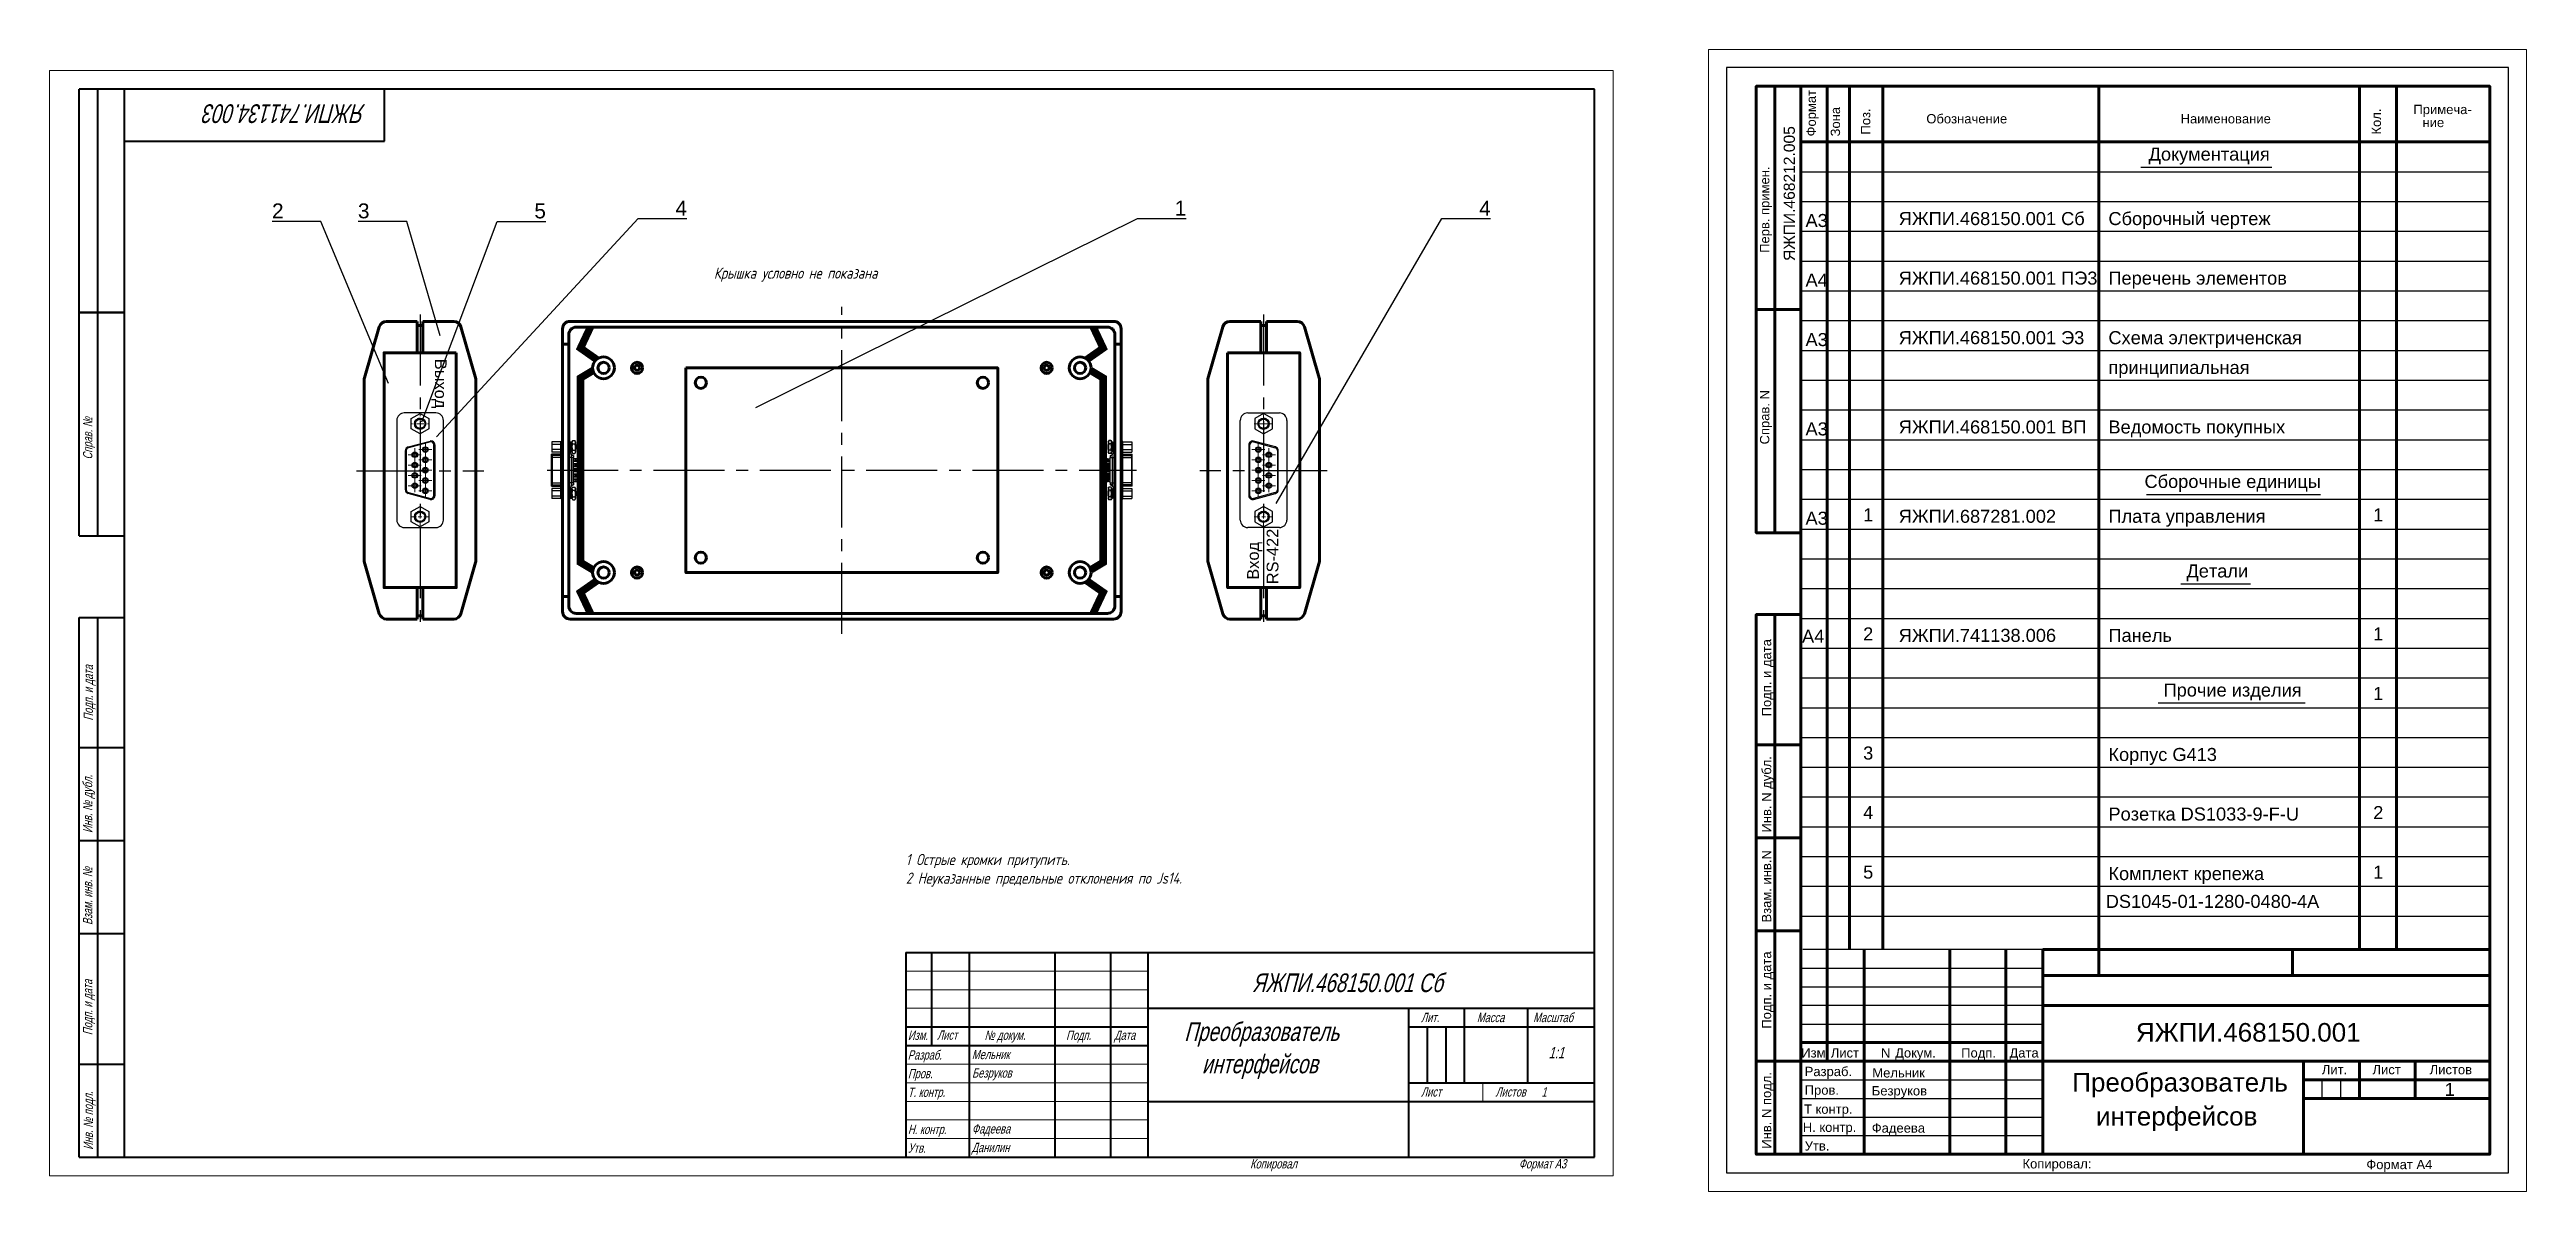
# Model space of a CAD drawing. Header units: millimetres. Extents: x 616 to 3040, y 265 to 2725.
# Drawn here: x 1501 to 2166, y 2418 to 2725 of the extents above; entities that cross this region are included whole.
import ezdxf
from ezdxf import colors
from ezdxf.entities.mleader import LeaderData, LeaderLine
from ezdxf.math import Vec2, Vec3

# ---------------------------------------------------------------- set-up
doc = ezdxf.new("R2010")
doc.units = ezdxf.units.MM
doc.linetypes.add('CENTER2', pattern=[28.575, 19.05, -3.175, 3.175, -3.175])
doc.layers.add('OSN', color=7, linetype='Continuous', lineweight=60)
doc.layers.add('КА тонкая', color=7, linetype='Continuous', lineweight=15)
for name, color, linetype in [('Text', 140, 'Continuous'), ('TONK', 7, 'Continuous'), ('ОСЕВЫЕ', 7, 'Continuous')]:
    doc.layers.add(name, color=color, linetype=linetype)
doc.styles.add('CLW', font='clw.shx', dxfattribs={"width": 0.75, "oblique": 15})
doc.styles.get("Standard").update_dxf_attribs({"font": 'arial.ttf'})
doc.styles.add('гост', font='GOST_1.TTF', dxfattribs={"oblique": 15, "height": 3})

msp = doc.modelspace()

# ---------------------------------------------------------------- texts
at = {"color": 7, "linetype": 'Continuous', "lineweight": 0, "attachment_point": 1, "style": 'CLW'}
for s, insert, char_height, rotation in [('ЯЖПИ.741134.003', (1585.65066, 2705.18033), 5, 180), ('Справ. №', (1509.6322, 2614.72912), 2.5, 90), ('Подп. и дата', (1509.77422, 2544.58045), 2.5, 90), ('Инв. № дубл.', (1509.58095, 2514.39649), 2.5, 90), ('Взам. инв. №', (1509.60548, 2489.67609), 2.5, 90), ('Подп. и дата', (1509.61613, 2460.06663), 2.5, 90), ('Инв. № подл.', (1509.78583, 2429.24013), 2.5, 90)]:
    msp.add_mtext(s, dxfattribs=dict(at, insert=insert, char_height=char_height, rotation=rotation))
at = {"char_height": 3.15, "attachment_point": 1}
for s, insert, width, rotation in [('Выход', (1607.27452, 2641.80413), 8.1036902, 270), (' Вход \\PRS-422', (1822.28909, 2581.23325), 14.5028774, 90)]:
    msp.add_mtext(s, dxfattribs=dict(at, insert=insert, width=width, rotation=rotation))
at = {"color": 7, "linetype": 'Continuous', "lineweight": 0, "char_height": 2.5, "attachment_point": 1, "style": 'CLW'}
for s, insert in [('Разраб.', (1731.14686, 2456.00555)), ('Изм.', (1731.16991, 2461.27882)), ('Лист', (1739.01849, 2461.33237)), ('Мельник', (1748.3539, 2456.11512)), ('№ докум.', (1751.7529, 2461.30797)), ('Подп.', (1773.67103, 2461.30433)), ('Дата', (1786.60402, 2461.30999)), ('Пров.', (1731.18774, 2450.97921)), ('Безруков', (1748.40464, 2451.15087)), ('Т. контр.', (1731.13327, 2445.97788)), ('Н. контр.', (1731.19553, 2435.99474)), ('Фадеева', (1748.37467, 2436.13502)), ('Утв.', (1731.18172, 2430.97664)), ('Данилин', (1748.31965, 2431.13524)), ('Копировал', (1823.09112, 2426.74477)), ('Формат А3', (1895.26573, 2426.75983))]:
    msp.add_mtext(s, dxfattribs=dict(at, insert=insert))
at = {"layer": 'Text', "color": 0, "char_height": 5, "attachment_point": 1}
for s, insert in [('ЯЖПИ.468150.001 ', (2061.0051, 2463.32667)), ('Преобразователь', (2043.91894, 2449.89724)), ('интерфейсов', (2050.29886, 2440.776))]:
    msp.add_mtext(s, dxfattribs=dict(at, insert=insert))
at = {"layer": 'TONK'}
for s, height, p in [('Формат', 2.5, (1975.04891, 2701.56074)), ('Зона', 2.5, (1981.54891, 2701.56074)), ('Поз.', 2.5, (1989.66479, 2702.06074)), ('Кол.', 2.5, (2126.81714, 2702.06074)), ('ЯЖПИ.468212.005', 3, (1969.40526, 2668.09289)), ('Справ. N                                      Перв. примен.', 2.5, (1962.54891, 2618.79203)), (' Инв. N дубл.           Подп. и дата', 2.5, (1963.04891, 2513.56074)), ('Инв. N подл.            Подп. и дата        Взам. инв.N', 2.5, (1963.04891, 2429.56074))]:
    msp.add_text(s, height=height, rotation=90, dxfattribs=at).set_placement(p)
for s, height, p in [('  Обозначение                                                Наименование', 2.5, (2002.78393, 2705.06074)), ('Примеча-', 2.5, (2135.54891, 2707.56074)), ('  ние', 2.5, (2136.04891, 2704.06074)), ('Документация', 3.5, (2064.42319, 2695.05373)), ('ЯЖПИ.468150.001 Сб ', 3.5, (1997.30609, 2677.73567)), ('Сборочный чертеж', 3.5, (2053.63265, 2677.73567)), ('А3', 3.5, (1972.27223, 2677.21952)), ('А4', 3.5, (1972.27223, 2661.21952)), ('ЯЖПИ.468150.001 ПЭ3 ', 3.5, (1997.30609, 2661.73567)), ('Перечень элементов', 3.5, (2053.63265, 2661.73567)), ('А3', 3.5, (1972.27223, 2645.21952)), ('ЯЖПИ.468150.001 Э3', 3.5, (1997.30609, 2645.73567)), ('Схема электриченская ', 3.5, (2053.63265, 2645.73567)), ('принципиальная', 3.5, (2053.63265, 2637.73567)), ('А3', 3.5, (1972.27223, 2621.21952)), ('ЯЖПИ.468150.001 ВП', 3.5, (1997.30609, 2621.73567)), ('Ведомость покупных', 3.5, (2053.63265, 2621.73567)), ('Сборочные единицы', 3.5, (2063.31921, 2607.10128)), ('1', 3.5, (1987.75004, 2598.12495)), ('ЯЖПИ.687281.002  ', 3.5, (1997.30609, 2597.73567)), ('1', 3.5, (2124.75004, 2598.12495)), ('А3', 3.5, (1972.27223, 2597.21952)), ('Плата управления', 3.5, (2053.63265, 2597.73567)), ('Детали', 3.5, (2074.58391, 2583.05373)), ('А4', 3.5, (1971.34345, 2565.50957)), ('2', 3.5, (1987.75004, 2566.12495)), ('ЯЖПИ.741138.006 ', 3.5, (1997.30609, 2565.73567)), ('Панель', 3.5, (2053.63265, 2565.73567)), ('1', 3.5, (2124.75004, 2566.12495)), ('Прочие изделия', 3.5, (2068.44168, 2551.05373)), ('1', 3.5, (2124.75004, 2550.12495)), ('3', 3.5, (1987.75004, 2534.12495)), ('Корпус G413 ', 3.5, (2053.63265, 2533.73567)), ('4', 3.5, (1987.75004, 2518.12495)), ('2', 3.5, (2124.75004, 2518.12495)), ('Розетка DS1033-9-F-U', 3.5, (2053.63265, 2517.73567)), ('5', 3.5, (1987.75004, 2502.12495)), ('Комплект крепежа', 3.5, (2053.63265, 2501.73567)), ('1', 3.5, (2124.75004, 2502.12495)), ('DS1045-01-1280-0480-4A', 3.5, (2052.90864, 2494.25906)), ('Изм.', 2.5, (1971.13567, 2454.06074)), ('Лист          Докум.       Подп.', 2.5, (1979.04891, 2454.06074)), ('N', 2.5, (1992.54891, 2454.01503)), ('Дата', 2.5, (2027.04891, 2454.06074)), ('Разраб.', 2.5, (1972.04891, 2449.06074)), ('Мельник ', 2.5, (1990.21521, 2448.69072)), ('   Лит.       Лист        Листов', 2.5, (2108.04891, 2449.56074)), ('Пров.', 2.5, (1972.04891, 2444.06074)), ('Безруков', 2.5, (1990.06301, 2443.86545)), ('1', 3.5, (2143.95895, 2443.746)), ('Н. контр.', 2.5, (1971.54891, 2434.06074)), ('Т контр.', 2.5, (1971.87818, 2438.94127)), ('Фадеева', 2.5, (1990.06301, 2433.86545)), ('Утв.', 2.5, (1972.04891, 2429.06074)), ('Копировал:', 2.5, (2030.54891, 2424.26074)), ('                                                  Формат A4', 2.5, (2074.40048, 2424.06074))]:
    msp.add_text(s, height=height, dxfattribs=at).set_placement(p)
at = {"layer": 'TONK', "style": 'CLW', "oblique": 15, "width": 0.75}
for s, height, p in [('ЯЖПИ.468150.001 Сб ', 5, (1823.57887, 2471.64571)), ('Преобразователь', 5, (1805.39785, 2458.50622)), ('Лит.', 2.5, (1868.99599, 2463.56787)), ('Масса', 2.5, (1883.99599, 2463.56787)), ('Масштаб', 2.5, (1899.12232, 2463.56787)), ('интерфейсов', 5, (1810.16255, 2449.81947)), ('1:1', 3, (1903.26242, 2453.87566)), ('Лист', 2.5, (1868.99599, 2443.56787)), ('Листов      1', 2.5, (1888.99599, 2443.56787))]:
    msp.add_text(s, height=height, dxfattribs=at).set_placement(p)
at = {"layer": 'КА тонкая', "linetype": 'ByBlock', "ltscale": 20, "char_height": 3, "attachment_point": 1, "style": 'гост'}
for s, width, insert in [('Крышка условно не показана', 74.1065774, (1679.0769, 2666.34901)), ('1 Острые кромки притупить.\\P2 Неуказанные предельные отклонения по Js14.', 185, (1730.63108, 2508.76064))]:
    msp.add_mtext_dynamic_manual_height_columns(s, width=width, gutter_width=15, heights=[0], dxfattribs=dict(at, insert=insert))

# ---------------------------------------------------------------- blocks, each defined once
blk = doc.blocks.new('SW_CENTERMARKSYMBOL_9')
at = {"color": 0, "linetype": 'Continuous', "lineweight": 0}
for p, q in [((-1, 0), (-2.1, 0)), ((0, 0), (-0.5, 0)), ((0, 1), (0, 2.1)), ((0, 0), (0, 0.5)), ((0, 0), (0, -0.5)), ((0, 0), (0.5, 0)), ((1, 0), (2.1, 0)), ((0, -1), (0, -2.1))]:
    blk.add_line(p, q, dxfattribs=at)
blk = doc.blocks.new('SW_CENTERMARKSYMBOL_10')
at = {"color": 0, "linetype": 'Continuous', "lineweight": 0}
for p, q in [((-1, 0), (-2.5, 0)), ((0, 0), (-0.5, 0)), ((0, 1), (0, 2.5)), ((0, 0), (0, 0.5)), ((0, 0), (0, -0.5)), ((0, 0), (0.5, 0)), ((1, 0), (2.5, 0)), ((0, -1), (0, -2.5))]:
    blk.add_line(p, q, dxfattribs=at)
blk = doc.blocks.new('SW_CENTERMARKSYMBOL_24')
at = {"color": 0, "linetype": 'Continuous', "lineweight": 0}
for p, q in [((-1, 0), (-1.26, 0)), ((0, 0), (-0.5, 0)), ((0, 1), (0, 1.26)), ((0, 0), (0, 0.5)), ((0, 0), (0, -0.5)), ((0, 0), (0.5, 0)), ((1, 0), (1.26, 0)), ((0, -1), (0, -1.26))]:
    blk.add_line(p, q, dxfattribs=at)
blk = doc.blocks.new('SW_CENTERMARKSYMBOL_25')
at = {"color": 0, "linetype": 'Continuous', "lineweight": 0}
for p, q in [((-0.5, 0), (-0.87, 0)), ((0, 0), (-0.5, 0)), ((0, 0.5), (0, 0.87)), ((0, 0), (0, 0.5)), ((0, 0), (0, -0.5)), ((0, 0), (0.5, 0)), ((0.5, 0), (0.87, 0)), ((0, -0.5), (0, -0.87))]:
    blk.add_line(p, q, dxfattribs=at)
blk = doc.blocks.new('SW_CENTERMARKSYMBOL_26')
at = {"color": 0, "linetype": 'Continuous', "lineweight": 0}
for p, q in [((-0.5, 0), (-0.87, 0)), ((0, 0), (-0.5, 0)), ((0, 0.5), (0, 0.87)), ((0, 0), (0, 0.5)), ((0, 0), (0, -0.5)), ((0, 0), (0.5, 0)), ((0.5, 0), (0.87, 0)), ((0, -0.5), (0, -0.87))]:
    blk.add_line(p, q, dxfattribs=at)
blk = doc.blocks.new('SW_CENTERMARKSYMBOL_27')
at = {"color": 0, "linetype": 'Continuous', "lineweight": 0}
for p, q in [((-0.5, 0), (-0.87, 0)), ((0, 0), (-0.5, 0)), ((0, 0.5), (0, 0.87)), ((0, 0), (0, 0.5)), ((0, 0), (0, -0.5)), ((0, 0), (0.5, 0)), ((0.5, 0), (0.87, 0)), ((0, -0.5), (0, -0.87))]:
    blk.add_line(p, q, dxfattribs=at)
blk = doc.blocks.new('SW_CENTERMARKSYMBOL_28')
at = {"color": 0, "linetype": 'Continuous', "lineweight": 0}
for p, q in [((-0.5, 0), (-0.88, 0)), ((0, 0), (-0.5, 0)), ((0, 0.5), (0, 0.87)), ((0, 0), (0, 0.5)), ((0, 0), (0, -0.5)), ((0, 0), (0.5, 0)), ((0.5, 0), (0.87, 0)), ((0, -0.5), (0, -0.88))]:
    blk.add_line(p, q, dxfattribs=at)
blk = doc.blocks.new('SW_CENTERMARKSYMBOL_29')
at = {"color": 0, "linetype": 'Continuous', "lineweight": 0}
for p, q in [((-0.5, 0), (-0.87, 0)), ((0, 0), (-0.5, 0)), ((0, 0.5), (0, 0.87)), ((0, 0), (0, 0.5)), ((0, 0), (0, -0.5)), ((0, 0), (0.5, 0)), ((0.5, 0), (0.87, 0)), ((0, -0.5), (0, -0.87))]:
    blk.add_line(p, q, dxfattribs=at)
blk = doc.blocks.new('SW_CENTERMARKSYMBOL_30')
at = {"color": 0, "linetype": 'Continuous', "lineweight": 0}
for p, q in [((-0.5, 0), (-0.87, 0)), ((0, 0), (-0.5, 0)), ((0, 0.5), (0, 0.87)), ((0, 0), (0, 0.5)), ((0, 0), (0, -0.5)), ((0, 0), (0.5, 0)), ((0.5, 0), (0.87, 0)), ((0, -0.5), (0, -0.87))]:
    blk.add_line(p, q, dxfattribs=at)
blk = doc.blocks.new('SW_CENTERMARKSYMBOL_31')
at = {"color": 0, "linetype": 'Continuous', "lineweight": 0}
for p, q in [((-0.5, 0), (-0.87, 0)), ((0, 0), (-0.5, 0)), ((0, 0.5), (0, 0.87)), ((0, 0), (0, 0.5)), ((0, 0), (0, -0.5)), ((0, 0), (0.5, 0)), ((0.5, 0), (0.87, 0)), ((0, -0.5), (0, -0.87))]:
    blk.add_line(p, q, dxfattribs=at)
blk = doc.blocks.new('SW_CENTERMARKSYMBOL_32')
at = {"color": 0, "linetype": 'Continuous', "lineweight": 0}
for p, q in [((-0.5, 0), (-0.87, 0)), ((0, 0), (-0.5, 0)), ((0, 0.5), (0, 0.87)), ((0, 0), (0, 0.5)), ((0, 0), (0, -0.5)), ((0, 0), (0.5, 0)), ((0.5, 0), (0.87, 0)), ((0, -0.5), (0, -0.87))]:
    blk.add_line(p, q, dxfattribs=at)
blk = doc.blocks.new('SW_CENTERMARKSYMBOL_33')
at = {"color": 0, "linetype": 'Continuous', "lineweight": 0}
for p, q in [((-0.5, 0), (-0.87, 0)), ((0, 0), (-0.5, 0)), ((0, 0.5), (0, 0.87)), ((0, 0), (0, 0.5)), ((0, 0), (0, -0.5)), ((0, 0), (0.5, 0)), ((0.5, 0), (0.87, 0)), ((0, -0.5), (0, -0.87))]:
    blk.add_line(p, q, dxfattribs=at)
blk = doc.blocks.new('_None')

# ---------------------------------------------------------------- linework, layer by layer
at = {"color": 7, "linetype": 'Continuous', "lineweight": 40}
for p, q in [((1508.63108, 2594.27652), (1508.63108, 2714.27652)), ((1520.63108, 2714.27652), (1508.63108, 2714.27652)), ((1508.63108, 2594.27652), (1508.63108, 2714.27652)), ((1513.63108, 2594.27652), (1513.63108, 2714.27652)), ((1513.63108, 2594.27652), (1513.63108, 2714.27652)), ((1915.63108, 2714.27652), (1520.63108, 2714.27652)), ((1520.63108, 2714.27652), (1520.63108, 2427.27652)), ((1590.63108, 2700.27652), (1590.63108, 2714.27652)), ((1915.63108, 2427.27652), (1915.63108, 2714.27652)), ((1520.63108, 2700.27652), (1590.63108, 2700.27652)), ((1508.63108, 2654.27652), (1520.63108, 2654.27652)), ((1520.63108, 2654.27652), (1508.63108, 2654.27652)), ((1508.63108, 2594.27652), (1520.63108, 2594.27652)), ((1508.63108, 2427.27652), (1508.63108, 2572.27652)), ((1508.63108, 2572.27652), (1520.63108, 2572.27652)), ((1513.63108, 2427.27652), (1513.63108, 2572.27652)), ((1520.63108, 2537.27652), (1508.63108, 2537.27652)), ((1520.63108, 2512.27652), (1508.63108, 2512.27652)), ((1520.63108, 2487.27652), (1508.63108, 2487.27652)), ((1730.63108, 2482.27652), (1915.63108, 2482.27652)), ((1730.63108, 2482.27652), (1730.63108, 2427.27652)), ((1737.63108, 2457.27652), (1737.63108, 2482.27652)), ((1747.63108, 2482.27652), (1747.63108, 2427.27652)), ((1770.63108, 2482.27652), (1770.63108, 2427.27652)), ((1785.63108, 2482.27652), (1785.63108, 2427.27652)), ((1795.63108, 2482.27652), (1795.63108, 2427.27652)), ((1730.63108, 2462.27652), (1795.63108, 2462.27652)), ((1795.63108, 2467.27652), (1915.63108, 2467.27652)), ((1865.63108, 2467.27652), (1865.63108, 2427.27652)), ((1865.63108, 2462.27652), (1915.63108, 2462.27652)), ((1870.63108, 2462.27652), (1870.63108, 2447.27652)), ((1875.63108, 2462.27652), (1875.63108, 2447.27652)), ((1880.63108, 2467.27652), (1880.63108, 2447.27652)), ((1897.63108, 2467.27652), (1897.63108, 2447.27652)), ((1730.63108, 2457.27652), (1795.63108, 2457.27652)), ((1508.63108, 2452.27652), (1520.63108, 2452.27652)), ((1795.63108, 2442.27652), (1915.63108, 2442.27652)), ((1865.63108, 2447.27652), (1915.63108, 2447.27652)), ((1508.63108, 2427.27652), (1520.63108, 2427.27652)), ((1520.63108, 2427.27652), (1915.63108, 2427.27652))]:
    msp.add_line(p, q, dxfattribs=at)
at = {"color": 7, "linetype": 'Continuous', "lineweight": 15}
for p, q in [((1520.63108, 2714.27652), (1520.63108, 2427.27652)), ((1885.63108, 2447.27652), (1885.63108, 2442.27652))]:
    msp.add_line(p, q, dxfattribs=at)
at = {"color": 7, "linetype": 'Continuous', "lineweight": 30}
for p, q in [((1593.90843, 2625.26862), (1593.90843, 2598.46862)), ((1604.40843, 2627.26862), (1595.90843, 2627.26862)), ((1597.78343, 2625.73483), (1600.15843, 2627.10603)), ((1597.78343, 2622.99241), (1597.78343, 2625.73483)), ((1600.15843, 2621.62121), (1597.78343, 2622.99241)), ((1600.15843, 2627.10603), (1602.53343, 2625.73483)), ((1602.53343, 2622.99241), (1600.15843, 2621.62121)), ((1602.53343, 2625.73483), (1602.53343, 2622.99241)), ((1606.40843, 2598.46862), (1606.40843, 2625.26862)), ((1820.46716, 2598.46862), (1820.46716, 2625.26862)), ((1822.46716, 2627.26862), (1830.96716, 2627.26862)), ((1826.71716, 2627.10603), (1824.34216, 2625.73483)), ((1824.34216, 2625.73483), (1824.34216, 2622.99241)), ((1824.34216, 2622.99241), (1826.71716, 2621.62121)), ((1829.09216, 2625.73483), (1826.71716, 2627.10603)), ((1826.71716, 2621.62121), (1829.09216, 2622.99241)), ((1829.09216, 2622.99241), (1829.09216, 2625.73483)), ((1832.96716, 2625.26862), (1832.96716, 2598.46862)), ((1596.20843, 2606.58774), (1596.20843, 2617.14949)), ((1596.45843, 2617.14949), (1596.20843, 2617.14949)), ((1596.45843, 2617.14949), (1596.45843, 2606.58774)), ((1596.94961, 2618.11542), (1602.84961, 2619.69632)), ((1596.94961, 2618.11542), (1597.01431, 2617.87394)), ((1602.91432, 2619.45484), (1597.01431, 2617.87394)), ((1602.84961, 2619.69632), (1602.91432, 2619.45484)), ((1603.85843, 2605.00685), (1603.85843, 2618.73039)), ((1604.10843, 2618.73039), (1603.85843, 2618.73039)), ((1604.10843, 2618.73039), (1604.10843, 2605.00685)), ((1637.98779, 2616.15411), (1635.48779, 2616.15411)), ((1635.48779, 2615.67451), (1635.48779, 2616.15411)), ((1635.6128, 2615.79951), (1635.48779, 2615.67451)), ((1635.48779, 2615.29951), (1635.48779, 2615.67451)), ((1635.48779, 2608.43773), (1635.48779, 2615.29951)), ((1635.6128, 2615.29951), (1635.48779, 2615.29951)), ((1637.98779, 2619.48733), (1635.58779, 2619.48733)), ((1635.58779, 2619.48733), (1635.58779, 2618.80173)), ((1637.98779, 2618.80173), (1635.58779, 2618.80173)), ((1635.58779, 2618.80173), (1635.58779, 2617.43052)), ((1637.98779, 2617.43052), (1635.58779, 2617.43052)), ((1635.58779, 2617.43052), (1635.58779, 2616.74491)), ((1637.98779, 2616.74491), (1635.58779, 2616.74491)), ((1637.98779, 2615.79951), (1635.6128, 2615.79951)), ((1635.6128, 2615.79951), (1635.6128, 2615.29951)), ((1635.6128, 2615.29951), (1635.6128, 2608.43773)), ((1637.98779, 2615.29951), (1635.6128, 2615.29951)), ((1637.98779, 2619.56862), (1638.43779, 2619.56862)), ((1637.98779, 2618.56862), (1637.98779, 2619.56862)), ((1638.43779, 2618.56862), (1637.98779, 2618.56862)), ((1637.98779, 2605.16862), (1637.98779, 2618.56862)), ((1638.43779, 2619.56862), (1638.43779, 2618.56862)), ((1638.43779, 2615.70878), (1638.43779, 2618.56862)), ((1638.43779, 2615.29951), (1638.43779, 2615.70878)), ((1638.43779, 2608.43773), (1638.43779, 2615.29951)), ((1640.43779, 2618.91612), (1640.09488, 2618.91612)), ((1640.43779, 2618.86612), (1640.09488, 2618.86612)), ((1640.09488, 2617.36612), (1640.43779, 2617.36612)), ((1640.09488, 2617.31612), (1640.43779, 2617.31612)), ((1640.09488, 2616.61862), (1640.43779, 2616.61862)), ((1640.33779, 2616.49951), (1640.09488, 2616.49951)), ((1640.33779, 2615.29951), (1640.09488, 2615.29951)), ((1640.83779, 2615.29951), (1640.33779, 2615.29951)), ((1640.33779, 2608.43773), (1640.33779, 2615.29951)), ((1640.6878, 2619.36612), (1640.43779, 2619.36612)), ((1640.43779, 2616.86612), (1640.43779, 2619.36612)), ((1640.43779, 2616.86612), (1640.6878, 2616.86612)), ((1640.43779, 2616.86612), (1640.43779, 2616.61862)), ((1640.43779, 2616.61862), (1640.43779, 2616.48941)), ((1640.93779, 2619.36612), (1640.6878, 2619.36612)), ((1640.6878, 2616.86612), (1640.6878, 2619.36612)), ((1640.6878, 2617.52815), (1640.6878, 2619.36612)), ((1640.6878, 2616.86612), (1640.6878, 2617.4049)), ((1640.6878, 2616.86612), (1640.93779, 2616.86612)), ((1640.98779, 2616.02911), (1640.83692, 2616.02911)), ((1641.3378, 2615.79951), (1640.83779, 2615.79951)), ((1640.83779, 2615.29951), (1640.83779, 2608.43773)), ((1641.3378, 2615.29951), (1640.83779, 2615.29951)), ((1641.18779, 2619.84817), (1640.93779, 2619.49817)), ((1640.93779, 2619.49817), (1640.93779, 2619.31301)), ((1640.93779, 2619.31301), (1640.93779, 2616.73407)), ((1640.93779, 2616.73407), (1641.18779, 2616.38407)), ((1640.98779, 2615.79951), (1640.98779, 2616.02911)), ((1641.18779, 2619.84817), (1641.68779, 2619.84817)), ((1641.18779, 2618.98215), (1641.68779, 2618.98215)), ((1641.18779, 2617.2501), (1641.68779, 2617.2501)), ((1641.18779, 2616.38407), (1641.68779, 2616.38407)), ((1641.3378, 2615.79951), (1641.3378, 2615.29951)), ((1641.3378, 2608.43773), (1641.3378, 2615.29951)), ((1642.2378, 2614.88862), (1641.3378, 2614.88862)), ((1641.93779, 2619.49817), (1641.68779, 2619.84817)), ((1641.68779, 2616.38407), (1641.93779, 2616.73407)), ((1641.93779, 2619.49817), (1641.93779, 2619.31301)), ((1641.93779, 2619.31301), (1641.93779, 2616.73407)), ((1641.98779, 2618.74112), (1641.93779, 2618.79112)), ((1641.93779, 2617.44112), (1641.98779, 2617.49112)), ((1641.98779, 2618.74112), (1641.98779, 2618.65739)), ((1641.98779, 2618.65739), (1641.98779, 2617.49112)), ((1642.2378, 2614.88862), (1642.98779, 2614.88862)), ((1642.2378, 2614.88862), (1642.2378, 2614.38862)), ((1642.98779, 2614.88862), (1642.98779, 2614.38862)), ((1784.63779, 2614.88862), (1783.8878, 2614.88862)), ((1783.8878, 2614.88862), (1783.8878, 2614.38862)), ((1784.63779, 2614.88862), (1785.53779, 2614.88862)), ((1784.63779, 2614.88862), (1784.63779, 2614.38862)), ((1784.88779, 2618.74112), (1784.93779, 2618.79112)), ((1784.88779, 2618.74112), (1784.88779, 2618.65739)), ((1784.88779, 2618.65739), (1784.88779, 2617.49112)), ((1784.93779, 2617.44112), (1784.88779, 2617.49112)), ((1784.93779, 2619.49817), (1785.1878, 2619.84817)), ((1784.93779, 2619.49817), (1784.93779, 2619.31301)), ((1784.93779, 2619.31301), (1784.93779, 2616.73407)), ((1785.1878, 2616.38407), (1784.93779, 2616.73407)), ((1785.6878, 2619.84817), (1785.1878, 2619.84817)), ((1785.6878, 2618.98215), (1785.1878, 2618.98215)), ((1785.6878, 2617.2501), (1785.1878, 2617.2501)), ((1785.6878, 2616.38407), (1785.1878, 2616.38407)), ((1785.53779, 2615.79951), (1786.03779, 2615.79951)), ((1785.53779, 2615.79951), (1785.53779, 2615.29951)), ((1785.53779, 2608.43773), (1785.53779, 2615.29951)), ((1785.53779, 2615.29951), (1786.03779, 2615.29951)), ((1785.6878, 2619.84817), (1785.9378, 2619.49817)), ((1785.9378, 2616.73407), (1785.6878, 2616.38407)), ((1785.8878, 2616.02911), (1786.03867, 2616.02911)), ((1785.8878, 2615.79951), (1785.8878, 2616.02911)), ((1785.9378, 2619.49817), (1785.9378, 2619.31301)), ((1785.9378, 2619.36612), (1786.18779, 2619.36612)), ((1785.9378, 2619.31301), (1785.9378, 2616.73407)), ((1786.18779, 2616.86612), (1785.9378, 2616.86612)), ((1786.03779, 2615.29951), (1786.5378, 2615.29951)), ((1786.03779, 2615.29951), (1786.03779, 2608.43773)), ((1786.18779, 2619.36612), (1786.43779, 2619.36612)), ((1786.18779, 2616.86612), (1786.18779, 2619.36612)), ((1786.18779, 2617.52815), (1786.18779, 2619.36612)), ((1786.18779, 2616.86612), (1786.18779, 2617.4049)), ((1786.43779, 2616.86612), (1786.18779, 2616.86612)), ((1786.43779, 2616.86612), (1786.43779, 2619.36612)), ((1786.43779, 2618.91612), (1786.78071, 2618.91612)), ((1786.43779, 2618.86612), (1786.78071, 2618.86612)), ((1786.78071, 2617.36612), (1786.43779, 2617.36612)), ((1786.78071, 2617.31612), (1786.43779, 2617.31612)), ((1786.43779, 2616.86612), (1786.43779, 2616.61862)), ((1786.78071, 2616.61862), (1786.43779, 2616.61862)), ((1786.43779, 2616.61862), (1786.43779, 2616.48941)), ((1786.5378, 2616.49951), (1786.78071, 2616.49951)), ((1786.5378, 2615.29951), (1786.78071, 2615.29951)), ((1786.5378, 2608.43773), (1786.5378, 2615.29951)), ((1788.88779, 2619.56862), (1788.43779, 2619.56862)), ((1788.43779, 2619.56862), (1788.43779, 2618.56862)), ((1788.43779, 2618.56862), (1788.88779, 2618.56862)), ((1788.43779, 2615.70878), (1788.43779, 2618.56862)), ((1788.43779, 2615.29951), (1788.43779, 2615.70878)), ((1788.43779, 2608.43773), (1788.43779, 2615.29951)), ((1788.88779, 2618.56862), (1788.88779, 2619.56862)), ((1788.88779, 2619.48733), (1791.28779, 2619.48733)), ((1788.88779, 2618.80173), (1791.28779, 2618.80173)), ((1788.88779, 2605.16862), (1788.88779, 2618.56862)), ((1788.88779, 2617.43052), (1791.28779, 2617.43052)), ((1788.88779, 2616.74491), (1791.28779, 2616.74491)), ((1788.88779, 2616.15411), (1791.3878, 2616.15411)), ((1788.88779, 2615.79951), (1791.26279, 2615.79951)), ((1788.88779, 2615.29951), (1791.26279, 2615.29951)), ((1791.26279, 2615.79951), (1791.3878, 2615.67451)), ((1791.26279, 2615.79951), (1791.26279, 2615.29951)), ((1791.26279, 2615.29951), (1791.26279, 2608.43773)), ((1791.26279, 2615.29951), (1791.3878, 2615.29951)), ((1791.28779, 2619.48733), (1791.28779, 2618.80173)), ((1791.28779, 2618.80173), (1791.28779, 2617.43052)), ((1791.28779, 2617.43052), (1791.28779, 2616.74491)), ((1791.3878, 2615.67451), (1791.3878, 2616.15411)), ((1791.3878, 2615.29951), (1791.3878, 2615.67451)), ((1791.3878, 2608.43773), (1791.3878, 2615.29951)), ((1822.76716, 2618.73039), (1823.01716, 2618.73039)), ((1822.76716, 2618.73039), (1822.76716, 2605.00685)), ((1823.01716, 2605.00685), (1823.01716, 2618.73039)), ((1824.02598, 2619.69632), (1823.96127, 2619.45484)), ((1823.96127, 2619.45484), (1829.86128, 2617.87394)), ((1829.92598, 2618.11542), (1824.02598, 2619.69632)), ((1829.92598, 2618.11542), (1829.86128, 2617.87394)), ((1830.41716, 2617.14949), (1830.41716, 2606.58774)), ((1830.41716, 2617.14949), (1830.66716, 2617.14949)), ((1830.66716, 2606.58774), (1830.66716, 2617.14949)), ((1635.6128, 2608.43773), (1635.48779, 2608.43773)), ((1635.48779, 2608.06274), (1635.48779, 2608.43773)), ((1635.48779, 2608.06274), (1635.6128, 2607.93773)), ((1635.48779, 2607.58314), (1635.48779, 2608.06274)), ((1635.6128, 2608.43773), (1637.98779, 2608.43773)), ((1635.6128, 2608.43773), (1635.6128, 2607.93773)), ((1635.6128, 2607.93773), (1637.98779, 2607.93773)), ((1638.43779, 2608.02847), (1638.43779, 2608.43773)), ((1638.43779, 2605.16862), (1638.43779, 2608.02847)), ((1640.33779, 2608.43773), (1640.09488, 2608.43773)), ((1640.83779, 2608.43773), (1640.33779, 2608.43773)), ((1640.83779, 2608.43773), (1640.83779, 2607.73773)), ((1641.3378, 2608.43773), (1640.83779, 2608.43773)), ((1640.83779, 2607.93773), (1641.3378, 2607.93773)), ((1640.98779, 2607.70814), (1640.98779, 2607.93773)), ((1641.3378, 2614.38862), (1642.2378, 2614.38862)), ((1642.2378, 2614.19612), (1641.3378, 2614.19612)), ((1641.3378, 2613.69612), (1642.2378, 2613.69612)), ((1642.2378, 2613.50362), (1641.3378, 2613.50362)), ((1641.3378, 2613.00362), (1642.2378, 2613.00362)), ((1642.2378, 2612.81112), (1641.3378, 2612.81112)), ((1641.3378, 2612.31112), (1642.2378, 2612.31112)), ((1642.2378, 2612.11862), (1641.3378, 2612.11862)), ((1641.3378, 2611.61862), (1642.2378, 2611.61862)), ((1642.2378, 2611.42612), (1641.3378, 2611.42612)), ((1641.3378, 2610.92612), (1642.2378, 2610.92612)), ((1642.2378, 2610.73362), (1641.3378, 2610.73362)), ((1641.3378, 2610.23362), (1642.2378, 2610.23362)), ((1642.2378, 2610.04112), (1641.3378, 2610.04112)), ((1641.3378, 2609.54112), (1642.2378, 2609.54112)), ((1642.2378, 2609.34862), (1641.3378, 2609.34862)), ((1641.3378, 2608.84862), (1642.2378, 2608.84862)), ((1641.3378, 2608.43773), (1641.3378, 2607.93773)), ((1642.2378, 2614.19612), (1641.88779, 2614.19612)), ((1641.88779, 2613.69612), (1642.2378, 2613.69612)), ((1642.2378, 2612.81112), (1641.88779, 2612.81112)), ((1641.88779, 2612.31112), (1642.2378, 2612.31112)), ((1642.2378, 2611.42612), (1641.88779, 2611.42612)), ((1641.88779, 2610.92612), (1642.2378, 2610.92612)), ((1642.2378, 2610.04112), (1641.88779, 2610.04112)), ((1641.88779, 2609.54112), (1642.2378, 2609.54112)), ((1642.98779, 2614.38862), (1642.2378, 2614.38862)), ((1642.98779, 2614.19612), (1642.2378, 2614.19612)), ((1642.2378, 2613.69612), (1642.98779, 2613.69612)), ((1642.2378, 2613.50362), (1642.2378, 2613.00362)), ((1642.2378, 2613.50362), (1642.98779, 2613.50362)), ((1642.98779, 2613.00362), (1642.2378, 2613.00362)), ((1642.98779, 2612.81112), (1642.2378, 2612.81112)), ((1642.2378, 2612.31112), (1642.98779, 2612.31112)), ((1642.2378, 2612.11862), (1642.98779, 2612.11862)), ((1642.2378, 2612.11862), (1642.2378, 2611.61862)), ((1642.98779, 2611.61862), (1642.2378, 2611.61862)), ((1642.98779, 2611.42612), (1642.2378, 2611.42612)), ((1642.2378, 2610.92612), (1642.98779, 2610.92612)), ((1642.2378, 2610.73362), (1642.98779, 2610.73362)), ((1642.2378, 2610.73362), (1642.2378, 2610.23362)), ((1642.98779, 2610.23362), (1642.2378, 2610.23362)), ((1642.98779, 2610.04112), (1642.2378, 2610.04112)), ((1642.2378, 2609.54112), (1642.98779, 2609.54112)), ((1642.2378, 2609.34862), (1642.98779, 2609.34862)), ((1642.2378, 2609.34862), (1642.2378, 2608.84862)), ((1642.98779, 2608.84862), (1642.2378, 2608.84862)), ((1642.98779, 2614.19612), (1642.98779, 2613.69612)), ((1642.98779, 2613.50362), (1642.98779, 2613.00362)), ((1642.98779, 2612.81112), (1642.98779, 2612.31112)), ((1642.98779, 2612.11862), (1642.98779, 2611.61862)), ((1642.98779, 2611.42612), (1642.98779, 2610.92612)), ((1642.98779, 2610.73362), (1642.98779, 2610.23362)), ((1642.98779, 2610.04112), (1642.98779, 2609.54112)), ((1642.98779, 2608.84862), (1642.98779, 2609.34862)), ((1783.8878, 2614.38862), (1784.63779, 2614.38862)), ((1783.8878, 2614.19612), (1784.63779, 2614.19612)), ((1783.8878, 2614.19612), (1783.8878, 2613.69612)), ((1784.63779, 2613.69612), (1783.8878, 2613.69612)), ((1784.63779, 2613.50362), (1783.8878, 2613.50362)), ((1783.8878, 2613.50362), (1783.8878, 2613.00362)), ((1783.8878, 2613.00362), (1784.63779, 2613.00362)), ((1783.8878, 2612.81112), (1784.63779, 2612.81112)), ((1783.8878, 2612.81112), (1783.8878, 2612.31112)), ((1784.63779, 2612.31112), (1783.8878, 2612.31112)), ((1784.63779, 2612.11862), (1783.8878, 2612.11862)), ((1783.8878, 2612.11862), (1783.8878, 2611.61862)), ((1783.8878, 2611.61862), (1784.63779, 2611.61862)), ((1783.8878, 2611.42612), (1784.63779, 2611.42612)), ((1783.8878, 2611.42612), (1783.8878, 2610.92612)), ((1784.63779, 2610.92612), (1783.8878, 2610.92612)), ((1784.63779, 2610.73362), (1783.8878, 2610.73362)), ((1783.8878, 2610.73362), (1783.8878, 2610.23362)), ((1783.8878, 2610.23362), (1784.63779, 2610.23362)), ((1783.8878, 2610.04112), (1784.63779, 2610.04112)), ((1783.8878, 2610.04112), (1783.8878, 2609.54112)), ((1784.63779, 2609.54112), (1783.8878, 2609.54112)), ((1784.63779, 2609.34862), (1783.8878, 2609.34862)), ((1783.8878, 2608.84862), (1783.8878, 2609.34862)), ((1783.8878, 2608.84862), (1784.63779, 2608.84862)), ((1785.53779, 2614.38862), (1784.63779, 2614.38862)), ((1784.63779, 2614.19612), (1785.53779, 2614.19612)), ((1784.63779, 2614.19612), (1784.9878, 2614.19612)), ((1785.53779, 2613.69612), (1784.63779, 2613.69612)), ((1784.9878, 2613.69612), (1784.63779, 2613.69612)), ((1784.63779, 2613.50362), (1785.53779, 2613.50362)), ((1784.63779, 2613.50362), (1784.63779, 2613.00362)), ((1785.53779, 2613.00362), (1784.63779, 2613.00362)), ((1784.63779, 2612.81112), (1785.53779, 2612.81112)), ((1784.63779, 2612.81112), (1784.9878, 2612.81112)), ((1785.53779, 2612.31112), (1784.63779, 2612.31112)), ((1784.9878, 2612.31112), (1784.63779, 2612.31112)), ((1784.63779, 2612.11862), (1785.53779, 2612.11862)), ((1784.63779, 2612.11862), (1784.63779, 2611.61862)), ((1785.53779, 2611.61862), (1784.63779, 2611.61862)), ((1784.63779, 2611.42612), (1785.53779, 2611.42612)), ((1784.63779, 2611.42612), (1784.9878, 2611.42612)), ((1785.53779, 2610.92612), (1784.63779, 2610.92612)), ((1784.9878, 2610.92612), (1784.63779, 2610.92612)), ((1784.63779, 2610.73362), (1785.53779, 2610.73362)), ((1784.63779, 2610.73362), (1784.63779, 2610.23362)), ((1785.53779, 2610.23362), (1784.63779, 2610.23362)), ((1784.63779, 2610.04112), (1785.53779, 2610.04112)), ((1784.63779, 2610.04112), (1784.9878, 2610.04112)), ((1785.53779, 2609.54112), (1784.63779, 2609.54112)), ((1784.9878, 2609.54112), (1784.63779, 2609.54112)), ((1784.63779, 2609.34862), (1785.53779, 2609.34862)), ((1784.63779, 2609.34862), (1784.63779, 2608.84862)), ((1785.53779, 2608.84862), (1784.63779, 2608.84862)), ((1785.53779, 2608.43773), (1786.03779, 2608.43773)), ((1785.53779, 2608.43773), (1785.53779, 2607.93773)), ((1786.03779, 2607.93773), (1785.53779, 2607.93773)), ((1785.8878, 2607.70814), (1785.8878, 2607.93773)), ((1786.03779, 2608.43773), (1786.5378, 2608.43773)), ((1786.03779, 2608.43773), (1786.03779, 2607.73773)), ((1786.5378, 2608.43773), (1786.78071, 2608.43773)), ((1788.43779, 2608.02847), (1788.43779, 2608.43773)), ((1788.43779, 2605.16862), (1788.43779, 2608.02847)), ((1791.26279, 2608.43773), (1788.88779, 2608.43773)), ((1791.26279, 2607.93773), (1788.88779, 2607.93773)), ((1791.26279, 2608.43773), (1791.3878, 2608.43773)), ((1791.26279, 2608.43773), (1791.26279, 2607.93773)), ((1791.3878, 2608.06274), (1791.26279, 2607.93773)), ((1791.3878, 2608.06274), (1791.3878, 2608.43773)), ((1791.3878, 2607.58314), (1791.3878, 2608.06274)), ((1596.45843, 2606.58774), (1596.20843, 2606.58774)), ((1597.01431, 2605.8633), (1596.94961, 2605.62182)), ((1602.84961, 2604.04092), (1596.94961, 2605.62182)), ((1597.01431, 2605.8633), (1602.91432, 2604.28241)), ((1597.78343, 2600.74483), (1600.15843, 2602.11604)), ((1600.15843, 2602.11604), (1602.53343, 2600.74483)), ((1602.91432, 2604.28241), (1602.84961, 2604.04092)), ((1604.10843, 2605.00685), (1603.85843, 2605.00685)), ((1635.48779, 2607.58314), (1637.98779, 2607.58314)), ((1637.98779, 2606.99233), (1635.58779, 2606.99233)), ((1635.58779, 2606.99233), (1635.58779, 2606.30672)), ((1637.98779, 2606.30672), (1635.58779, 2606.30672)), ((1635.58779, 2606.30672), (1635.58779, 2604.93552)), ((1637.98779, 2604.93552), (1635.58779, 2604.93552)), ((1635.58779, 2604.93552), (1635.58779, 2604.24992)), ((1637.98779, 2604.24992), (1635.58779, 2604.24992)), ((1637.98779, 2605.16862), (1638.43779, 2605.16862)), ((1637.98779, 2604.16862), (1637.98779, 2605.16862)), ((1638.43779, 2604.16862), (1637.98779, 2604.16862)), ((1638.43779, 2605.16862), (1638.43779, 2604.16862)), ((1640.09488, 2607.23773), (1640.33779, 2607.23773)), ((1640.09488, 2607.11862), (1640.43779, 2607.11862)), ((1640.43779, 2606.42112), (1640.09488, 2606.42112)), ((1640.43779, 2606.37112), (1640.09488, 2606.37112)), ((1640.09488, 2604.87112), (1640.43779, 2604.87112)), ((1640.09488, 2604.82112), (1640.43779, 2604.82112)), ((1640.43779, 2607.24784), (1640.43779, 2607.11862)), ((1640.43779, 2607.11862), (1640.43779, 2606.87112)), ((1640.6878, 2606.87112), (1640.43779, 2606.87112)), ((1640.43779, 2604.37112), (1640.43779, 2606.87112)), ((1640.43779, 2604.37112), (1640.6878, 2604.37112)), ((1640.93779, 2606.87112), (1640.6878, 2606.87112)), ((1640.6878, 2604.37112), (1640.6878, 2606.87112)), ((1640.6878, 2605.03315), (1640.6878, 2606.87112)), ((1640.6878, 2604.37112), (1640.6878, 2604.9099)), ((1640.6878, 2604.37112), (1640.93779, 2604.37112)), ((1640.83692, 2607.70814), (1640.98779, 2607.70814)), ((1641.18779, 2607.35317), (1640.93779, 2607.00317)), ((1640.93779, 2607.00317), (1640.93779, 2606.81801)), ((1640.93779, 2606.81801), (1640.93779, 2604.23907)), ((1640.93779, 2604.23907), (1641.18779, 2603.88907)), ((1641.18779, 2607.35317), (1641.68779, 2607.35317)), ((1641.18779, 2606.48715), (1641.68779, 2606.48715)), ((1641.18779, 2604.7551), (1641.68779, 2604.7551)), ((1641.18779, 2603.88907), (1641.68779, 2603.88907)), ((1641.93779, 2607.00317), (1641.68779, 2607.35317)), ((1641.68779, 2603.88907), (1641.93779, 2604.23907)), ((1641.93779, 2607.00317), (1641.93779, 2606.81801)), ((1641.93779, 2606.81801), (1641.93779, 2604.23907)), ((1641.98779, 2606.24612), (1641.93779, 2606.29612)), ((1641.93779, 2604.94612), (1641.98779, 2604.99612)), ((1641.98779, 2606.24612), (1641.98779, 2606.16239)), ((1641.98779, 2606.16239), (1641.98779, 2604.99612)), ((1784.88779, 2606.24612), (1784.93779, 2606.29612)), ((1784.88779, 2606.24612), (1784.88779, 2606.16239)), ((1784.88779, 2606.16239), (1784.88779, 2604.99612)), ((1784.93779, 2604.94612), (1784.88779, 2604.99612)), ((1784.93779, 2607.00317), (1785.1878, 2607.35317)), ((1784.93779, 2607.00317), (1784.93779, 2606.81801)), ((1784.93779, 2606.81801), (1784.93779, 2604.23907)), ((1785.1878, 2603.88907), (1784.93779, 2604.23907)), ((1785.6878, 2607.35317), (1785.1878, 2607.35317)), ((1785.6878, 2606.48715), (1785.1878, 2606.48715)), ((1785.6878, 2604.7551), (1785.1878, 2604.7551)), ((1785.6878, 2603.88907), (1785.1878, 2603.88907)), ((1785.6878, 2607.35317), (1785.9378, 2607.00317)), ((1785.9378, 2604.23907), (1785.6878, 2603.88907)), ((1786.03867, 2607.70814), (1785.8878, 2607.70814)), ((1785.9378, 2607.00317), (1785.9378, 2606.81801)), ((1785.9378, 2606.87112), (1786.18779, 2606.87112)), ((1785.9378, 2606.81801), (1785.9378, 2604.23907)), ((1786.18779, 2604.37112), (1785.9378, 2604.37112)), ((1786.18779, 2606.87112), (1786.43779, 2606.87112)), ((1786.18779, 2604.37112), (1786.18779, 2606.87112)), ((1786.18779, 2605.03315), (1786.18779, 2606.87112)), ((1786.18779, 2604.37112), (1786.18779, 2604.9099)), ((1786.43779, 2604.37112), (1786.18779, 2604.37112)), ((1786.43779, 2607.24784), (1786.43779, 2607.11862)), ((1786.78071, 2607.11862), (1786.43779, 2607.11862)), ((1786.43779, 2607.11862), (1786.43779, 2606.87112)), ((1786.43779, 2604.37112), (1786.43779, 2606.87112)), ((1786.43779, 2606.42112), (1786.78071, 2606.42112)), ((1786.43779, 2606.37112), (1786.78071, 2606.37112)), ((1786.78071, 2604.87112), (1786.43779, 2604.87112)), ((1786.78071, 2604.82112), (1786.43779, 2604.82112)), ((1786.78071, 2607.23773), (1786.5378, 2607.23773)), ((1788.88779, 2605.16862), (1788.43779, 2605.16862)), ((1788.43779, 2605.16862), (1788.43779, 2604.16862)), ((1788.43779, 2604.16862), (1788.88779, 2604.16862)), ((1791.3878, 2607.58314), (1788.88779, 2607.58314)), ((1788.88779, 2606.99233), (1791.28779, 2606.99233)), ((1788.88779, 2606.30672), (1791.28779, 2606.30672)), ((1788.88779, 2604.16862), (1788.88779, 2605.16862)), ((1788.88779, 2604.93552), (1791.28779, 2604.93552)), ((1788.88779, 2604.24992), (1791.28779, 2604.24992)), ((1791.28779, 2606.99233), (1791.28779, 2606.30672)), ((1791.28779, 2606.30672), (1791.28779, 2604.93552)), ((1791.28779, 2604.93552), (1791.28779, 2604.24992)), ((1822.76716, 2605.00685), (1823.01716, 2605.00685)), ((1829.86128, 2605.8633), (1823.96127, 2604.28241)), ((1823.96127, 2604.28241), (1824.02598, 2604.04092)), ((1824.02598, 2604.04092), (1829.92598, 2605.62182)), ((1826.71716, 2602.11604), (1824.34216, 2600.74483)), ((1829.09216, 2600.74483), (1826.71716, 2602.11604)), ((1829.86128, 2605.8633), (1829.92598, 2605.62182)), ((1830.41716, 2606.58774), (1830.66716, 2606.58774)), ((1595.90843, 2596.46863), (1604.40843, 2596.46863)), ((1597.78343, 2598.00242), (1597.78343, 2600.74483)), ((1600.15843, 2596.63121), (1597.78343, 2598.00242)), ((1602.53343, 2598.00242), (1600.15843, 2596.63121)), ((1602.53343, 2600.74483), (1602.53343, 2598.00242)), ((1830.96716, 2596.46863), (1822.46716, 2596.46863)), ((1824.34216, 2600.74483), (1824.34216, 2598.00242)), ((1824.34216, 2598.00242), (1826.71716, 2596.63121)), ((1826.71716, 2596.63121), (1829.09216, 2598.00242)), ((1829.09216, 2598.00242), (1829.09216, 2600.74483))]:
    msp.add_line(p, q, dxfattribs=at)
at = {"color": 7, "linetype": 'Continuous', "lineweight": 0}
for p, q in [((1640.43779, 2618.72587), (1640.09488, 2618.72587)), ((1640.09488, 2617.50637), (1640.43779, 2617.50637)), ((1640.83779, 2615.99951), (1640.83779, 2615.29951)), ((1641.98779, 2618.72587), (1641.93779, 2618.72587)), ((1641.93779, 2617.50637), (1641.98779, 2617.50637)), ((1784.88779, 2618.72587), (1784.93779, 2618.72587)), ((1784.93779, 2617.50637), (1784.88779, 2617.50637)), ((1786.03779, 2615.99951), (1786.03779, 2615.29951)), ((1786.43779, 2618.72587), (1786.78071, 2618.72587)), ((1786.78071, 2617.50637), (1786.43779, 2617.50637)), ((1640.43779, 2606.23087), (1640.09488, 2606.23087)), ((1640.09488, 2605.01137), (1640.43779, 2605.01137)), ((1641.98779, 2606.23087), (1641.93779, 2606.23087)), ((1641.93779, 2605.01137), (1641.98779, 2605.01137)), ((1784.88779, 2606.23087), (1784.93779, 2606.23087)), ((1784.93779, 2605.01137), (1784.88779, 2605.01137)), ((1786.43779, 2606.23087), (1786.78071, 2606.23087)), ((1786.78071, 2605.01137), (1786.43779, 2605.01137)), ((1730.63108, 2477.27652), (1795.63108, 2477.27652)), ((1730.63108, 2472.27652), (1795.63108, 2472.27652)), ((1730.63108, 2467.27652), (1795.63108, 2467.27652)), ((1730.63108, 2452.27652), (1795.63108, 2452.27652)), ((1730.63108, 2447.27652), (1795.63108, 2447.27652)), ((1730.63108, 2442.27652), (1795.63108, 2442.27652)), ((1730.63108, 2437.27652), (1795.63108, 2437.27652)), ((1730.63108, 2432.27652), (1795.63108, 2432.27652))]:
    msp.add_line(p, q, dxfattribs=at)
at = {"color": 8, "linetype": 'Continuous', "lineweight": 30}
for p, q in [((1640.33779, 2615.29951), (1640.33779, 2616.49951)), ((1786.5378, 2615.29951), (1786.5378, 2616.49951)), ((1640.33779, 2607.23773), (1640.33779, 2608.43773)), ((1786.5378, 2607.23773), (1786.5378, 2608.43773))]:
    msp.add_line(p, q, dxfattribs=at)
at = {"color": 7, "linetype": 'Continuous', "lineweight": 30}
for centre, radius in [((1600.15843, 2624.36362), 1.525), ((1600.15843, 2624.36362), 1.25), ((1826.71716, 2624.36362), 1.525), ((1826.71716, 2624.36362), 1.25), ((1598.73843, 2616.02362), 0.75), ((1598.73843, 2616.02362), 0.5), ((1601.57843, 2617.40862), 0.75), ((1601.57843, 2614.63862), 0.75), ((1601.57843, 2617.40862), 0.5), ((1601.57843, 2614.63862), 0.5), ((1825.29716, 2617.40862), 0.75), ((1825.29716, 2614.63862), 0.75), ((1825.29716, 2617.40862), 0.5), ((1825.29716, 2614.63862), 0.5), ((1828.13716, 2616.02362), 0.75), ((1828.13716, 2616.02362), 0.5), ((1598.73843, 2613.25362), 0.75), ((1598.73843, 2610.48362), 0.75), ((1598.73843, 2607.71362), 0.75), ((1598.73843, 2613.25362), 0.5), ((1598.73843, 2610.48362), 0.5), ((1598.73843, 2607.71362), 0.5), ((1601.57843, 2611.86862), 0.75), ((1601.57843, 2609.09862), 0.75), ((1601.57843, 2611.86862), 0.5), ((1601.57843, 2609.09862), 0.5), ((1825.29716, 2611.86862), 0.75), ((1825.29716, 2609.09862), 0.75), ((1825.29716, 2611.86862), 0.5), ((1825.29716, 2609.09862), 0.5), ((1828.13716, 2613.25362), 0.75), ((1828.13716, 2610.48362), 0.75), ((1828.13716, 2607.71362), 0.75), ((1828.13716, 2613.25362), 0.5), ((1828.13716, 2610.48362), 0.5), ((1828.13716, 2607.71362), 0.5), ((1601.57843, 2606.32862), 0.75), ((1601.57843, 2606.32862), 0.5), ((1825.29716, 2606.32862), 0.75), ((1825.29716, 2606.32862), 0.5), ((1600.15843, 2599.37362), 1.525), ((1600.15843, 2599.37362), 1.25), ((1826.71716, 2599.37362), 1.525), ((1826.71716, 2599.37362), 1.25)]:
    msp.add_circle(centre, radius, dxfattribs=at)
for centre, radius, start, end in [((1595.90843, 2625.26862), 2, 89.99996998, 180.00003002), ((1604.40843, 2625.26862), 2, 0.00015217, 90.00006128), ((1822.46716, 2625.26862), 2, 89.99993872, 179.99984783), ((1830.96716, 2625.26862), 2, 359.99996998, 90.00003002), ((1597.20843, 2617.1495), 1, 105.00009304, 180.00003141), ((1597.20843, 2617.1495), 0.75, 105.00003461, 180.00025371), ((1603.10843, 2618.7304), 1, 359.99998743, 104.99984818), ((1603.10843, 2618.7304), 0.74999, 359.99967023, 105.00032423), ((1638.93779, 2616.99951), 0.5, 180, 180.08978651), ((1640.33779, 2615.99951), 0.5, 0, 90), ((1786.5378, 2615.99951), 0.5, 90, 180), ((1787.9378, 2616.99951), 0.5, 359.91021349, 0), ((1823.76716, 2618.7304), 1, 75.00015182, 180.00001257), ((1823.76716, 2618.7304), 0.74999, 74.99967577, 180.00032977), ((1829.66716, 2617.1495), 0.75, 359.99974629, 74.99996539), ((1829.66716, 2617.1495), 1, 359.99996859, 74.99990696), ((1597.20843, 2606.58774), 1, 179.99996859, 254.99990696), ((1597.20844, 2606.58775), 0.75001, 180.00025666, 254.99945503), ((1603.10842, 2605.00685), 1, 255.0004952, 359.99988263), ((1603.10844, 2605.00684), 0.74999, 254.99921793, 0.00078761), ((1638.93779, 2606.73773), 0.5, 179.91021349, 180), ((1640.33779, 2607.73773), 0.5, 270, 0), ((1786.5378, 2607.73773), 0.5, 180, 270), ((1787.9378, 2606.73773), 0.5, 0, 0.08978651), ((1823.76717, 2605.00685), 1, 180.00011737, 284.9995048), ((1823.76715, 2605.00684), 0.74999, 179.99921239, 285.00078207), ((1829.66715, 2606.58775), 0.75001, 285.00054497, 359.99974334), ((1829.66716, 2606.58774), 1, 285.00009304, 0.00003141), ((1595.90843, 2598.46862), 2, 179.99996998, 270.00003002), ((1604.40843, 2598.46863), 2, 269.99993872, 359.99984783), ((1822.46716, 2598.46863), 2, 180.00015217, 270.00006128), ((1830.96716, 2598.46862), 2, 269.99996998, 0.00003002)]:
    msp.add_arc(centre, radius, start, end, dxfattribs=at)
at = {"color": 7, "linetype": 'Continuous', "lineweight": 0}
for centre, radius, start, end in [((1600.15832, 2624.36357), 1.50002, 164.98062839, 104.99534857), ((1826.71727, 2624.36357), 1.50002, 75.00465143, 15.01937161), ((1600.15834, 2599.37358), 1.50001, 164.98434394, 104.99626321), ((1826.71725, 2599.37358), 1.50001, 75.00373679, 15.01565606)]:
    msp.add_arc(centre, radius, start, end, dxfattribs=at)
at = {"color": 7, "linetype": 'Continuous', "lineweight": 30}
for centre, start_param, end_param in [((1640.86708, 2618.11612), 4.395566827, 4.596093443), ((1641.0085, 2618.11612), 4.280024466, 4.482895931), ((1640.86708, 2605.62112), 4.395566827, 4.596093443), ((1641.0085, 2605.62112), 4.280024466, 4.482895931)]:
    msp.add_ellipse(centre, major_axis=(1.23136, 1.23136), ratio=0.174637889, start_param=start_param, end_param=end_param, dxfattribs=at)
at = {"color": 7, "linetype": 'Continuous', "lineweight": 30, "extrusion": (0, 0, -1)}
for centre, start_param, end_param in [((1786.00851, 2618.11612), 4.395566827, 4.596093443), ((1785.86708, 2618.11612), 4.280024466, 4.482895931), ((1786.00851, 2605.62112), 4.395566827, 4.596093443), ((1785.86708, 2605.62112), 4.280024466, 4.482895931)]:
    msp.add_ellipse(centre, major_axis=(-1.23136, 1.23136), ratio=0.174637889, start_param=start_param, end_param=end_param, dxfattribs=at)
at = {"color": 7, "linetype": 'Continuous', "lineweight": 30}
for points, knots in [([(1641.18779, 2618.98215), (1641.12143, 2619.09229), (1640.97396, 2619.33703), (1641.04741, 2619.63948), (1641.16205, 2619.80991), (1641.18779, 2619.84817)], [0, 0, 0, 0, 0.388231514, 0.862639825, 1, 1, 1, 1]), ([(1641.18779, 2617.2501), (1641.09982, 2617.56921), (1640.93983, 2618.14961), (1641.11082, 2618.7237), (1641.18779, 2618.98215)], [0, 0, 0, 0, 0.5498173497, 1, 1, 1, 1]), ([(1641.18779, 2616.38407), (1641.09982, 2616.54363), (1640.93983, 2616.83383), (1641.11082, 2617.12087), (1641.18779, 2617.2501)], [0, 0, 0, 0, 0.549816453, 1, 1, 1, 1]), ([(1641.68779, 2619.84817), (1641.71353, 2619.80991), (1641.82818, 2619.63948), (1641.90163, 2619.33703), (1641.75416, 2619.09229), (1641.68779, 2618.98215)], [0, 0, 0, 0, 0.137360175, 0.611768486, 1, 1, 1, 1]), ([(1641.68779, 2618.98215), (1641.77576, 2618.66303), (1641.93576, 2618.08264), (1641.76477, 2617.50854), (1641.68779, 2617.2501)], [0, 0, 0, 0, 0.5498173497, 1, 1, 1, 1]), ([(1641.68779, 2617.2501), (1641.77576, 2617.09054), (1641.93576, 2616.80034), (1641.76477, 2616.51329), (1641.68779, 2616.38407)], [0, 0, 0, 0, 0.549817351, 1, 1, 1, 1]), ([(1642.2378, 2614.38862), (1642.18171, 2614.38831), (1642.08004, 2614.38774), (1641.95947, 2614.3979), (1641.88247, 2614.43095), (1641.83644, 2614.48239), (1641.81172, 2614.54933), (1641.80291, 2614.62492), (1641.80686, 2614.69919), (1641.82363, 2614.76618), (1641.85521, 2614.81997), (1641.90906, 2614.86179), (1642.00049, 2614.88603), (1642.11744, 2614.88872), (1642.20302, 2614.88865), (1642.2378, 2614.88862)], [0, 0, 0, 0, 0.128723769, 0.233343469, 0.308068244, 0.370288394, 0.432734379, 0.489936714, 0.545878541, 0.60175428, 0.658023188, 0.717033044, 0.802883429, 0.919914134, 1, 1, 1, 1]), ([(1784.63779, 2614.38862), (1784.69388, 2614.38831), (1784.79555, 2614.38774), (1784.91612, 2614.3979), (1784.99312, 2614.43095), (1785.03914, 2614.48239), (1785.06387, 2614.54933), (1785.07268, 2614.62492), (1785.06872, 2614.69919), (1785.05195, 2614.76618), (1785.02038, 2614.81997), (1784.96653, 2614.86179), (1784.8751, 2614.88603), (1784.75815, 2614.88872), (1784.67256, 2614.88865), (1784.63779, 2614.88862)], [0, 0, 0, 0, 0.128723769, 0.233343469, 0.308068244, 0.370288394, 0.432734379, 0.489936714, 0.545878541, 0.60175428, 0.658023188, 0.717033044, 0.802883429, 0.919914134, 1, 1, 1, 1]), ([(1785.1878, 2619.84817), (1785.16205, 2619.80991), (1785.04741, 2619.63948), (1784.97396, 2619.33703), (1785.12143, 2619.09229), (1785.1878, 2618.98215)], [0, 0, 0, 0, 0.137360175, 0.611768486, 1, 1, 1, 1]), ([(1785.1878, 2618.98215), (1785.09983, 2618.66303), (1784.93983, 2618.08264), (1785.11082, 2617.50854), (1785.1878, 2617.2501)], [0, 0, 0, 0, 0.5498173497, 1, 1, 1, 1]), ([(1785.1878, 2617.2501), (1785.09983, 2617.09054), (1784.93983, 2616.80034), (1785.11082, 2616.51329), (1785.1878, 2616.38407)], [0, 0, 0, 0, 0.549817351, 1, 1, 1, 1]), ([(1785.6878, 2618.98215), (1785.75416, 2619.09229), (1785.90163, 2619.33703), (1785.82818, 2619.63948), (1785.71354, 2619.80991), (1785.6878, 2619.84817)], [0, 0, 0, 0, 0.388231514, 0.862639825, 1, 1, 1, 1]), ([(1785.6878, 2617.2501), (1785.77576, 2617.56921), (1785.93576, 2618.14961), (1785.76477, 2618.7237), (1785.6878, 2618.98215)], [0, 0, 0, 0, 0.5498173497, 1, 1, 1, 1]), ([(1785.6878, 2616.38407), (1785.77576, 2616.54363), (1785.93576, 2616.83383), (1785.76477, 2617.12087), (1785.6878, 2617.2501)], [0, 0, 0, 0, 0.549816453, 1, 1, 1, 1]), ([(1642.2378, 2613.00362), (1642.18171, 2613.00331), (1642.08004, 2613.00274), (1641.95947, 2613.0129), (1641.88247, 2613.04595), (1641.83644, 2613.09739), (1641.81172, 2613.16433), (1641.80291, 2613.23992), (1641.80686, 2613.31419), (1641.82363, 2613.38118), (1641.85521, 2613.43497), (1641.90906, 2613.47679), (1642.00049, 2613.50103), (1642.11744, 2613.50372), (1642.20302, 2613.50365), (1642.2378, 2613.50362)], [0, 0, 0, 0, 0.128723814, 0.233343552, 0.308068352, 0.370288525, 0.432734532, 0.489936887, 0.545878733, 0.601754492, 0.65802342, 0.717032602, 0.80288336, 0.919914105, 1, 1, 1, 1]), ([(1642.2378, 2611.61862), (1642.18171, 2611.61831), (1642.08004, 2611.61774), (1641.95947, 2611.6279), (1641.88247, 2611.66095), (1641.83644, 2611.71239), (1641.81172, 2611.77933), (1641.80291, 2611.85492), (1641.80686, 2611.92919), (1641.82363, 2611.99618), (1641.85521, 2612.04997), (1641.90906, 2612.09179), (1642.00049, 2612.11603), (1642.11744, 2612.11872), (1642.20302, 2612.11865), (1642.2378, 2612.11862)], [0, 0, 0, 0, 0.128723732, 0.233343402, 0.308067679, 0.370287811, 0.432734969, 0.489937287, 0.545879098, 0.601754821, 0.658023712, 0.717032857, 0.80288356, 0.919914153, 1, 1, 1, 1]), ([(1642.2378, 2610.23362), (1642.18171, 2610.23331), (1642.08004, 2610.23275), (1641.95947, 2610.2429), (1641.88247, 2610.27595), (1641.83644, 2610.32739), (1641.81172, 2610.39433), (1641.80291, 2610.46992), (1641.80686, 2610.54419), (1641.82363, 2610.61118), (1641.85521, 2610.66497), (1641.90906, 2610.70679), (1642.00049, 2610.73103), (1642.11744, 2610.73372), (1642.20302, 2610.73365), (1642.2378, 2610.73362)], [0, 0, 0, 0, 0.128723774, 0.233343468, 0.30806776, 0.370287907, 0.432735078, 0.489936016, 0.545879262, 0.601754997, 0.658023901, 0.717033059, 0.802883439, 0.919914136, 1, 1, 1, 1]), ([(1642.2378, 2608.84862), (1642.18171, 2608.84831), (1642.08004, 2608.84774), (1641.95947, 2608.8579), (1641.88247, 2608.89095), (1641.83645, 2608.94239), (1641.81172, 2609.00933), (1641.80291, 2609.08492), (1641.80686, 2609.15919), (1641.82364, 2609.22618), (1641.85521, 2609.27997), (1641.90906, 2609.32179), (1642.00049, 2609.34603), (1642.11744, 2609.34872), (1642.20302, 2609.34865), (1642.2378, 2609.34862)], [0, 0, 0, 0, 0.1287238245, 0.2333437395, 0.3080680775, 0.3702891127, 0.4327351315, 0.4899361039, 0.545877961, 0.6017537299, 0.6580236947, 0.7170328882, 0.8028833199, 0.9199140872, 1, 1, 1, 1]), ([(1784.63779, 2613.00362), (1784.69388, 2613.00331), (1784.79555, 2613.00274), (1784.91612, 2613.0129), (1784.99312, 2613.04595), (1785.03914, 2613.09739), (1785.06387, 2613.16433), (1785.07268, 2613.23992), (1785.06872, 2613.31419), (1785.05195, 2613.38118), (1785.02038, 2613.43497), (1784.96653, 2613.47679), (1784.8751, 2613.50103), (1784.75815, 2613.50372), (1784.67256, 2613.50365), (1784.63779, 2613.50362)], [0, 0, 0, 0, 0.128723814, 0.233343552, 0.308068352, 0.370288525, 0.432734532, 0.489936887, 0.545878733, 0.601754492, 0.65802342, 0.717032602, 0.80288336, 0.919914105, 1, 1, 1, 1]), ([(1784.63779, 2611.61862), (1784.69388, 2611.61831), (1784.79555, 2611.61774), (1784.91612, 2611.6279), (1784.99312, 2611.66095), (1785.03914, 2611.71239), (1785.06387, 2611.77933), (1785.07268, 2611.85492), (1785.06872, 2611.92919), (1785.05195, 2611.99618), (1785.02038, 2612.04997), (1784.96653, 2612.09179), (1784.8751, 2612.11603), (1784.75815, 2612.11872), (1784.67256, 2612.11865), (1784.63779, 2612.11862)], [0, 0, 0, 0, 0.128723732, 0.233343402, 0.308067679, 0.370287811, 0.432734969, 0.489937287, 0.545879098, 0.601754821, 0.658023712, 0.717032857, 0.80288356, 0.919914153, 1, 1, 1, 1]), ([(1784.63779, 2610.23362), (1784.69388, 2610.23331), (1784.79555, 2610.23275), (1784.91612, 2610.2429), (1784.99312, 2610.27595), (1785.03914, 2610.32739), (1785.06387, 2610.39433), (1785.07268, 2610.46992), (1785.06872, 2610.54419), (1785.05195, 2610.61118), (1785.02038, 2610.66497), (1784.96653, 2610.70679), (1784.8751, 2610.73103), (1784.75815, 2610.73372), (1784.67256, 2610.73365), (1784.63779, 2610.73362)], [0, 0, 0, 0, 0.128723774, 0.233343468, 0.30806776, 0.370287907, 0.432735078, 0.489936016, 0.545879262, 0.601754997, 0.658023901, 0.717033059, 0.802883439, 0.919914136, 1, 1, 1, 1]), ([(1784.63779, 2608.84862), (1784.69388, 2608.84831), (1784.79555, 2608.84774), (1784.91612, 2608.8579), (1784.99312, 2608.89095), (1785.03914, 2608.94239), (1785.06387, 2609.00933), (1785.07268, 2609.08492), (1785.06872, 2609.15919), (1785.05195, 2609.22618), (1785.02038, 2609.27997), (1784.96653, 2609.32179), (1784.8751, 2609.34603), (1784.75815, 2609.34872), (1784.67256, 2609.34865), (1784.63779, 2609.34862)], [0, 0, 0, 0, 0.1287238245, 0.2333437395, 0.3080680775, 0.3702891127, 0.4327351315, 0.4899361039, 0.545877961, 0.6017537299, 0.6580236947, 0.7170328882, 0.8028833199, 0.9199140872, 1, 1, 1, 1]), ([(1641.18779, 2606.48715), (1641.12143, 2606.59729), (1640.97396, 2606.84203), (1641.04741, 2607.14448), (1641.16205, 2607.31491), (1641.18779, 2607.35317)], [0, 0, 0, 0, 0.3882309961, 0.8626398262, 1, 1, 1, 1]), ([(1641.18779, 2604.7551), (1641.09982, 2605.07421), (1640.93983, 2605.65461), (1641.11082, 2606.2287), (1641.18779, 2606.48715)], [0, 0, 0, 0, 0.5498173497, 1, 1, 1, 1]), ([(1641.18779, 2603.88907), (1641.09982, 2604.04863), (1640.93983, 2604.33883), (1641.11082, 2604.62587), (1641.18779, 2604.7551)], [0, 0, 0, 0, 0.549816688, 1, 1, 1, 1]), ([(1641.68779, 2607.35317), (1641.71353, 2607.31491), (1641.82818, 2607.14448), (1641.90163, 2606.84203), (1641.75416, 2606.59729), (1641.68779, 2606.48715)], [0, 0, 0, 0, 0.1373601738, 0.6117690039, 1, 1, 1, 1]), ([(1641.68779, 2606.48715), (1641.77576, 2606.16803), (1641.93576, 2605.58764), (1641.76477, 2605.01354), (1641.68779, 2604.7551)], [0, 0, 0, 0, 0.5498173497, 1, 1, 1, 1]), ([(1641.68779, 2604.7551), (1641.77576, 2604.59554), (1641.93576, 2604.30534), (1641.76477, 2604.01829), (1641.68779, 2603.88907)], [0, 0, 0, 0, 0.549817586, 1, 1, 1, 1]), ([(1785.1878, 2607.35317), (1785.16205, 2607.31491), (1785.04741, 2607.14448), (1784.97396, 2606.84203), (1785.12143, 2606.59729), (1785.1878, 2606.48715)], [0, 0, 0, 0, 0.1373601738, 0.6117690039, 1, 1, 1, 1]), ([(1785.1878, 2606.48715), (1785.09983, 2606.16803), (1784.93983, 2605.58764), (1785.11082, 2605.01354), (1785.1878, 2604.7551)], [0, 0, 0, 0, 0.5498173497, 1, 1, 1, 1]), ([(1785.1878, 2604.7551), (1785.09983, 2604.59554), (1784.93983, 2604.30534), (1785.11082, 2604.01829), (1785.1878, 2603.88907)], [0, 0, 0, 0, 0.549817586, 1, 1, 1, 1]), ([(1785.6878, 2606.48715), (1785.75416, 2606.59729), (1785.90163, 2606.84203), (1785.82818, 2607.14448), (1785.71354, 2607.31491), (1785.6878, 2607.35317)], [0, 0, 0, 0, 0.3882309961, 0.8626398262, 1, 1, 1, 1]), ([(1785.6878, 2604.7551), (1785.77576, 2605.07421), (1785.93576, 2605.65461), (1785.76477, 2606.2287), (1785.6878, 2606.48715)], [0, 0, 0, 0, 0.5498173497, 1, 1, 1, 1]), ([(1785.6878, 2603.88907), (1785.77576, 2604.04863), (1785.93576, 2604.33883), (1785.76477, 2604.62587), (1785.6878, 2604.7551)], [0, 0, 0, 0, 0.549816688, 1, 1, 1, 1])]:
    msp.add_open_spline(points, degree=3, knots=knots, dxfattribs=at)
at = {"layer": 'OSN'}
for p, q in [((1964.04891, 2715.06074), (1964.04891, 2595.06074)), ((1978.04891, 2483.06074), (1978.04891, 2715.06074)), ((1671.56279, 2639.36862), (1675.56279, 2639.36862)), ((1978.04891, 2483.06074), (1978.04891, 2453.06074)), ((2103.04891, 2483.06074), (2103.04891, 2476.06074)), ((2036.04891, 2476.06074), (2156.04891, 2476.06074)), ((2036.04891, 2468.06074), (2156.04891, 2468.06074)), ((1971.04891, 2458.06074), (2036.04891, 2458.06074)), ((1971.04891, 2453.06074), (2156.04891, 2453.06074)), ((2106.04891, 2453.06074), (2106.04891, 2443.06074)), ((2121.04891, 2443.06074), (2121.04891, 2453.06074)), ((2136.04891, 2443.06074), (2136.04891, 2453.06074)), ((2106.04891, 2448.06074), (2156.04891, 2448.06074)), ((2106.04891, 2443.06074), (2106.04891, 2428.06074)), ((2106.04891, 2443.06074), (2156.04891, 2443.06074))]:
    msp.add_line(p, q, dxfattribs=at)
at = {"layer": 'OSN', "linetype": 'ByBlock', "ltscale": 20}
for p, q in [((1600.90858, 2650.71705), (1599.40828, 2650.71705)), ((1825.96701, 2650.71705), (1827.46731, 2650.71705)), ((1638.43779, 2645.76434), (1640.09488, 2645.76434)), ((1788.43779, 2645.76434), (1786.78071, 2645.76434)), ((1638.43779, 2577.9729), (1640.09488, 2577.9729)), ((1788.43779, 2577.9729), (1786.78071, 2577.9729)), ((1600.90858, 2572.73644), (1599.40828, 2572.73644)), ((1825.96701, 2572.73644), (1827.46731, 2572.73644))]:
    msp.add_line(p, q, dxfattribs=at)
at = {"layer": 'OSN'}
for points in [[(1971.04891, 2715.06074), (1959.04891, 2715.06074), (1959.04891, 2595.06074), (1971.04891, 2595.06074)], [(1971.04891, 2428.06074), (2156.04891, 2428.06074), (2156.04891, 2715.06074), (1971.04891, 2715.06074), (1971.04891, 2428.06074)], [(1984.04891, 2715.06074), (1984.04891, 2483.06074)], [(1993.04891, 2715.06074), (1993.04891, 2483.06074)], [(2051.04891, 2715.06074), (2051.04891, 2476.06074)], [(2121.04891, 2715.06074), (2121.04891, 2483.06074)], [(2131.04891, 2715.06074), (2131.04891, 2483.06074)], [(1971.04891, 2700.06074), (2156.04891, 2700.06074)], [(1959.04891, 2655.06074), (1971.04891, 2655.06074)], [(1971.04891, 2428.06074), (1959.04891, 2428.06074), (1959.04891, 2573.06074), (1971.04891, 2573.06074)], [(1964.04891, 2428.06074), (1964.04891, 2573.06074)], [(1959.04891, 2538.06074), (1971.04891, 2538.06074)], [(1959.04891, 2513.06074), (1971.04891, 2513.06074)], [(1959.04891, 2488.06074), (1971.04891, 2488.06074)], [(1988.04891, 2428.06074), (1988.04891, 2483.06074)], [(2011.04891, 2428.06074), (2011.04891, 2483.06074)], [(2026.04891, 2428.06074), (2026.04891, 2483.06074)], [(2036.04891, 2428.06074), (2036.04891, 2483.06074)], [(2036.04891, 2483.06074), (2156.04891, 2483.06074)], [(1959.04891, 2453.06074), (1971.04891, 2453.06074)]]:
    msp.add_lwpolyline(points, dxfattribs=at)
at = {"layer": 'OSN', "linetype": 'ByBlock', "ltscale": 20}
for points in [[(1585.15843, 2587.29955), (1585.15843, 2636.15393, -0.070586422), (1585.23736, 2636.71025), (1589.20898, 2650.42494, -0.333865627), (1591.13005, 2651.86862), (1599.40828, 2651.86862)], [(1600.90858, 2651.86862), (1609.18681, 2651.86862, -0.333865627), (1611.10788, 2650.42494), (1615.15843, 2636.43769)], [(1825.96701, 2651.86862), (1817.68878, 2651.86862, 0.333865627), (1815.76771, 2650.42494), (1811.71716, 2636.43769)], [(1841.71716, 2587.29955), (1841.71716, 2636.15393, 0.070586422), (1841.63823, 2636.71025), (1837.66661, 2650.42494, 0.333865627), (1835.74554, 2651.86862), (1827.46731, 2651.86862)], [(1615.15843, 2636.43769), (1615.15843, 2587.58331, -0.070586422), (1615.0795, 2587.02699), (1611.10788, 2573.3123, -0.333865627), (1609.18681, 2571.86862), (1600.90858, 2571.86862)], [(1811.71716, 2636.43769), (1811.71716, 2587.58331, 0.070586422), (1811.79609, 2587.02699), (1815.76771, 2573.3123, 0.333865627), (1817.68878, 2571.86862), (1825.96701, 2571.86862)], [(1599.40828, 2571.86862), (1591.13005, 2571.86862, -0.333865627), (1589.20898, 2573.3123), (1585.15843, 2587.29955)], [(1827.46731, 2571.86862), (1835.74554, 2571.86862, 0.333865627), (1837.66661, 2573.3123), (1841.71716, 2587.29955)]]:
    msp.add_lwpolyline(points, format="xyb", dxfattribs=at)
for points in [[(1599.40828, 2651.86862), (1599.40828, 2643.4251)], [(1600.90858, 2643.4251), (1600.90858, 2651.86862)], [(1825.96701, 2643.4251), (1825.96701, 2651.86862)], [(1827.46731, 2651.86862), (1827.46731, 2643.4251)], [(1599.40828, 2580.31215), (1599.40828, 2571.86862)], [(1600.90858, 2571.86862), (1600.90858, 2580.31215)], [(1825.96701, 2571.86862), (1825.96701, 2580.31215)], [(1827.46731, 2580.31215), (1827.46731, 2571.86862)]]:
    msp.add_lwpolyline(points, dxfattribs=at)
at = {"layer": 'OSN'}
for points in [[(1640.43779, 2571.86862), (1786.43779, 2571.86862, 0.414213562), (1788.43779, 2573.86862), (1788.43779, 2649.86862, 0.414213562), (1786.43779, 2651.86862), (1640.43779, 2651.86862, 0.414213562), (1638.43779, 2649.86862), (1638.43779, 2573.86862, 0.414213562)], [(1642.09488, 2650.32694), (1784.78071, 2650.32694, -0.414213562), (1786.78071, 2648.32694), (1786.78071, 2575.4103, -0.414213562), (1784.78071, 2573.4103), (1642.09488, 2573.4103, -0.414213562), (1640.09488, 2575.4103), (1640.09488, 2648.32694, -0.414213562)]]:
    msp.add_lwpolyline(points, format="xyb", close=True, dxfattribs=at)
at = {"layer": 'OSN', "linetype": 'ByBlock', "lineweight": 0, "ltscale": 20, "const_width": 2}
for points in [[(1647.57451, 2641.63104), (1643.24461, 2644.66565), (1645.91356, 2650.32694)], [(1779.30108, 2641.63104), (1783.63097, 2644.66565), (1780.96203, 2650.32694)], [(1646.59451, 2638.65723), (1643.24461, 2636.64537), (1643.24461, 2611.86862)], [(1780.28108, 2638.65723), (1783.63097, 2636.64537), (1783.63097, 2611.86862)], [(1646.59451, 2585.08002), (1643.24461, 2587.09188), (1643.24461, 2611.86862)], [(1780.28108, 2585.08002), (1783.63097, 2587.09188), (1783.63097, 2611.86862)], [(1647.57451, 2582.10621), (1643.24461, 2579.07159), (1645.91356, 2573.4103)], [(1779.30108, 2582.10621), (1783.63097, 2579.07159), (1780.96203, 2573.4103)]]:
    msp.add_lwpolyline(points, dxfattribs=at)
at = {"layer": 'OSN', "linetype": 'ByBlock', "ltscale": 20}
for points in [[(1609.85042, 2643.4251), (1590.46644, 2643.4251), (1590.46644, 2580.31215), (1609.85042, 2580.31215)], [(1817.02517, 2643.4251), (1836.40915, 2643.4251), (1836.40915, 2580.31215), (1817.02517, 2580.31215)]]:
    msp.add_lwpolyline(points, close=True, dxfattribs=at)
at = {"layer": 'OSN'}
msp.add_lwpolyline([(1671.56279, 2639.36862), (1755.31279, 2639.36862), (1755.31279, 2584.36862), (1671.56279, 2584.36862)], close=True, dxfattribs=at)
for centre, radius in [((1649.43779, 2639.36862), 2.93093), ((1777.43779, 2639.36862), 2.93093), ((1649.43779, 2639.36862), 1.5), ((1658.43779, 2639.36862), 1.5), ((1658.43779, 2639.36862), 0.69885), ((1675.56279, 2635.36862), 1.5), ((1751.31279, 2635.36862), 1.5), ((1768.43779, 2639.36862), 1.5), ((1768.43779, 2639.36862), 0.69885), ((1777.43779, 2639.36862), 1.5), ((1675.56279, 2588.36862), 1.5), ((1751.31279, 2588.36862), 1.5), ((1649.43779, 2584.36862), 2.93093), ((1649.43779, 2584.36862), 1.5), ((1658.43779, 2584.36862), 1.5), ((1658.43779, 2584.36862), 0.69885), ((1768.43779, 2584.36862), 1.5), ((1768.43779, 2584.36862), 0.69885), ((1777.43779, 2584.36862), 2.93093), ((1777.43779, 2584.36862), 1.5)]:
    msp.add_circle(centre, radius, dxfattribs=at)
at = {"layer": 'TONK'}
for p, q in [((1971.04891, 2692.06074), (2156.04891, 2692.06074)), ((2062.30977, 2693.33536), (2097.54147, 2693.33536)), ((1971.04891, 2684.06074), (2156.04891, 2684.06074)), ((1971.04891, 2676.06074), (2156.04891, 2676.06074)), ((1971.04891, 2668.06074), (2156.04891, 2668.06074)), ((1971.04891, 2660.06074), (2156.04891, 2660.06074)), ((1971.04891, 2652.06074), (2156.04891, 2652.06074)), ((1971.04891, 2644.06074), (2156.04891, 2644.06074)), ((1971.04891, 2636.06074), (2156.04891, 2636.06074)), ((1971.04891, 2628.06074), (2156.04891, 2628.06074)), ((1971.04891, 2620.06074), (2156.04891, 2620.06074)), ((1971.04891, 2612.06074), (2156.04891, 2612.06074)), ((1971.04891, 2604.06074), (2156.04891, 2604.06074)), ((2063.83983, 2605.38291), (2110.58012, 2605.38291)), ((1971.04891, 2596.06074), (2156.04891, 2596.06074)), ((1971.04891, 2588.06074), (2156.04891, 2588.06074)), ((2073.09063, 2581.33536), (2091.80161, 2581.33536)), ((1971.04891, 2580.06074), (2156.04891, 2580.06074)), ((1971.04891, 2572.06074), (2156.04891, 2572.06074)), ((1971.04891, 2564.06074), (2156.04891, 2564.06074)), ((1971.04891, 2556.06074), (2156.04891, 2556.06074)), ((1971.04891, 2548.06074), (2156.04891, 2548.06074)), ((2066.9484, 2549.33536), (2106.49048, 2549.33536)), ((1971.04891, 2540.06074), (2156.04891, 2540.06074)), ((1971.04891, 2532.06074), (2156.04891, 2532.06074)), ((1971.04891, 2524.06074), (2156.04891, 2524.06074)), ((1971.04891, 2516.06074), (2156.04891, 2516.06074)), ((1971.04891, 2508.06074), (2156.04891, 2508.06074)), ((1971.04891, 2500.06074), (2156.04891, 2500.06074)), ((1971.04891, 2492.06074), (2156.04891, 2492.06074)), ((2036.04891, 2483.06074), (1971.54891, 2483.06074)), ((1971.04891, 2478.06074), (2036.04891, 2478.06074)), ((1971.04891, 2473.06074), (2036.04891, 2473.06074)), ((2036.04891, 2468.06074), (1971.04891, 2468.06074)), ((1971.04891, 2463.06074), (2036.04891, 2463.06074)), ((1971.04891, 2448.06074), (2036.04891, 2448.06074)), ((1971.04891, 2443.06074), (2036.04891, 2443.06074)), ((2111.04891, 2443.06074), (2111.04891, 2448.06074)), ((2116.04891, 2443.06074), (2116.04891, 2448.06074)), ((1971.04891, 2438.06074), (2036.04891, 2438.06074)), ((1971.04891, 2433.06074), (2036.04891, 2433.06074))]:
    msp.add_line(p, q, dxfattribs=at)
at = {"layer": 'TONK', "linetype": 'CENTER2'}
for p, q in [((1713.43779, 2567.92672), (1713.43779, 2655.81053)), ((1600.15843, 2653.66534), (1600.15843, 2569.78814)), ((1826.71716, 2653.66534), (1826.71716, 2569.78814)), ((1583.04825, 2611.72674), (1617.26861, 2611.72674)), ((1634.27045, 2611.86862), (1792.60514, 2611.86862)), ((1843.82733, 2611.72674), (1809.60698, 2611.72674))]:
    msp.add_line(p, q, dxfattribs=at)
at = {"layer": 'TONK'}
msp.add_lwpolyline([(1951.04891, 2423.06074), (2161.04891, 2423.06074), (2161.04891, 2720.06074), (1951.04891, 2720.06074), (1951.04891, 2423.06074)], dxfattribs=at)
at = {"layer": 'КА тонкая', "ltscale": 20}
for p, q in [((1946.18641, 2418.06074), (1946.18641, 2724.91102)), ((2165.91141, 2724.91102), (1946.18641, 2724.91102)), ((2165.91141, 2418.06074), (2165.91141, 2724.91102)), ((2165.91141, 2418.06074), (2165.91141, 2724.91102)), ((2165.91141, 2418.06074), (2165.91141, 2724.91102)), ((2165.91141, 2418.06074), (2165.91141, 2724.91102)), ((2165.91141, 2418.06074), (2165.91141, 2724.91102)), ((2165.91141, 2418.06074), (1946.18641, 2418.06074))]:
    msp.add_line(p, q, dxfattribs=at)
at = {"layer": 'ОСЕВЫЕ', "lineweight": 0}
for p, q in [((1500.63108, 2719.27652), (1920.63108, 2719.27652)), ((1500.63108, 2719.27652), (1500.63108, 2422.27652)), ((1920.63108, 2719.27652), (1920.63108, 2422.27652)), ((1500.63108, 2422.27652), (1920.63108, 2422.27652))]:
    msp.add_line(p, q, dxfattribs=at)

# ---------------------------------------------------------------- block references
at = {"color": 7, "linetype": 'Continuous', "lineweight": 0, "yscale": 2, "zscale": 2}
for name, p, xscale, rotation in [('SW_CENTERMARKSYMBOL_24', (1600.15843, 2624.36362), 2, 270), ('SW_CENTERMARKSYMBOL_24', (1826.71716, 2624.36362), -2, 89.99999999999247), ('SW_CENTERMARKSYMBOL_33', (1598.73843, 2616.02362), 2, 270), ('SW_CENTERMARKSYMBOL_32', (1598.73843, 2613.25362), 2, 270), ('SW_CENTERMARKSYMBOL_25', (1601.57843, 2617.40862), 2, 270), ('SW_CENTERMARKSYMBOL_26', (1601.57843, 2614.63862), 2, 270), ('SW_CENTERMARKSYMBOL_25', (1825.29716, 2617.40862), -2, 89.99999999999247), ('SW_CENTERMARKSYMBOL_26', (1825.29716, 2614.63862), -2, 89.99999999999247), ('SW_CENTERMARKSYMBOL_33', (1828.13716, 2616.02362), -2, 89.99999999999247), ('SW_CENTERMARKSYMBOL_32', (1828.13716, 2613.25362), -2, 89.99999999999247), ('SW_CENTERMARKSYMBOL_31', (1598.73843, 2610.48362), 2, 270), ('SW_CENTERMARKSYMBOL_30', (1598.73843, 2607.71362), 2, 270), ('SW_CENTERMARKSYMBOL_27', (1601.57843, 2611.86862), 2, 270), ('SW_CENTERMARKSYMBOL_28', (1601.57843, 2609.09862), 2, 270), ('SW_CENTERMARKSYMBOL_29', (1601.57843, 2606.32862), 2, 270), ('SW_CENTERMARKSYMBOL_27', (1825.29716, 2611.86862), -2, 89.99999999999247), ('SW_CENTERMARKSYMBOL_28', (1825.29716, 2609.09862), -2, 89.99999999999247), ('SW_CENTERMARKSYMBOL_29', (1825.29716, 2606.32862), -2, 89.99999999999247), ('SW_CENTERMARKSYMBOL_31', (1828.13716, 2610.48362), -2, 89.99999999999247), ('SW_CENTERMARKSYMBOL_30', (1828.13716, 2607.71362), -2, 89.99999999999247)]:
    msp.add_blockref(name, p, dxfattribs=dict(at, xscale=xscale, rotation=rotation))
at = {"color": 7, "linetype": 'Continuous', "lineweight": 0}
for name, p, rotation in [('SW_CENTERMARKSYMBOL_9', (1826.71716, 2624.36362), 270), ('SW_CENTERMARKSYMBOL_10', (1826.71716, 2599.37362), 270), ('SW_CENTERMARKSYMBOL_10', (1826.71716, 2599.37362), 269.9999999999924)]:
    msp.add_blockref(name, p, dxfattribs=dict(at, rotation=rotation))
at = {"color": 7, "linetype": 'Continuous', "lineweight": 0, "xscale": -1, "rotation": 90}
msp.add_blockref('SW_CENTERMARKSYMBOL_10', (1600.15843, 2599.37362), dxfattribs=at)

msp.set_redraw_order([(e.dxf.handle, doc.entitydb.next_handle()) for e in msp.query("TEXT MTEXT ATTDEF DIMENSION ARC_DIMENSION")])  # texts and dimensions are drawn at this point

# ---------------------------------------------------------------- leaders
ml = msp.add_multileader_mtext('Standard')
ml.set_content('2', color=256)
ml.set_leader_properties()
ml.set_arrow_properties(name='NONE')
ml.build(insert=Vec2(0, 0))
ml.multileader.update_dxf_attribs({"text_left_attachment_type": 5, "text_right_attachment_type": 5})
ctx = ml.context
ctx.base_point, ctx.plane_origin = Vec3(1558.84961, 2678.73785), Vec3(1591.70422, 2647.96996)
ctx.left_attachment, ctx.right_attachment, ctx.text_align_type = 5, 5, 2
notes = []
notes.append((ctx, [(0, (1, 1, 0), (1573.49899, 2678.73785), (-1, 0), 8, [(0, [(1591.70422, 2635.1411)], 0, [])])]))
ctx.mtext.insert, ctx.mtext.alignment, ctx.mtext.flow_direction = Vec3(1563.49899, 2683.55423), 3, 5
ml = msp.add_multileader_mtext('Standard')
ml.set_content('3', color=256)
ml.set_leader_properties()
ml.set_arrow_properties(name='NONE')
ml.build(insert=Vec2(0, 0))
ml.multileader.update_dxf_attribs({"text_left_attachment_type": 5, "text_right_attachment_type": 5})
ctx = ml.context
ctx.base_point, ctx.plane_origin = Vec3(1581.95256, 2678.73785), Vec3(1605.57075, 2648.00512)
ctx.left_attachment, ctx.right_attachment, ctx.text_align_type = 5, 5, 2
notes.append((ctx, [(0, (1, 1, 0), (1596.57193, 2678.73785), (-1, 0), 8, [(0, [(1605.57075, 2648.00512)], 0, [])])]))
ctx.mtext.insert, ctx.mtext.alignment, ctx.mtext.flow_direction = Vec3(1586.57193, 2683.55423), 3, 5
ml = msp.add_multileader_mtext('Standard')
ml.set_content('5', color=256)
ml.set_leader_properties()
ml.set_arrow_properties(name='NONE')
ml.build(insert=Vec2(0, 0))
ml.multileader.update_dxf_attribs({"text_left_attachment_type": 5, "text_right_attachment_type": 5})
ctx = ml.context
ctx.base_point, ctx.plane_origin = Vec3(1628.84644, 2678.73785), Vec3(1600.65843, 2624.89303)
ctx.left_attachment, ctx.right_attachment = 5, 5
notes.append((ctx, [(0, (1, 1, 0), (1620.84644, 2678.73785), (1, 0), 8, [(0, [(1600.65843, 2624.89303)], 0, [])])]))
ctx.mtext.insert, ctx.mtext.flow_direction = Vec3(1630.84644, 2683.53785), 5
ml = msp.add_multileader_mtext('Standard')
ml.set_content('4', color=256)
ml.set_leader_properties()
ml.set_arrow_properties(name='NONE')
ml.build(insert=Vec2(0, 0))
ml.multileader.update_dxf_attribs({"text_left_attachment_type": 5, "text_right_attachment_type": 5})
ctx = ml.context
ctx.base_point, ctx.plane_origin = Vec3(1666.74599, 2679.46691), Vec3(1604.54233, 2620.81663)
ctx.left_attachment, ctx.right_attachment = 5, 5
notes.append((ctx, [(0, (1, 1, 0), (1658.74599, 2679.46691), (1, 0), 8, [(0, [(1604.54233, 2620.81663)], 0, [])])]))
ctx.mtext.insert, ctx.mtext.flow_direction = Vec3(1668.74599, 2684.26691), 5
ml = msp.add_multileader_mtext('Standard')
ml.set_content('1', color=256)
ml.set_leader_properties()
ml.set_arrow_properties(name='NONE')
ml.build(insert=Vec2(0, 0))
ml.multileader.update_dxf_attribs({"text_left_attachment_type": 5, "text_right_attachment_type": 5})
ctx = ml.context
ctx.base_point, ctx.plane_origin = Vec3(1800.82967, 2679.46691), Vec3(1690.339, 2628.69131)
ctx.left_attachment, ctx.right_attachment = 5, 5
notes.append((ctx, [(0, (1, 1, 0), (1792.82967, 2679.46691), (1, 0), 8, [(0, [(1690.339, 2628.69131)], 0, [])])]))
ctx.mtext.insert, ctx.mtext.flow_direction = Vec3(1802.82967, 2684.28328), 5
ml = msp.add_multileader_mtext('Standard')
ml.set_content('4', color=256)
ml.set_leader_properties()
ml.set_arrow_properties(name='NONE')
ml.build(insert=Vec2(0, 0))
ml.multileader.update_dxf_attribs({"text_left_attachment_type": 5, "text_right_attachment_type": 5})
ctx = ml.context
ctx.base_point, ctx.plane_origin = Vec3(1882.62144, 2679.46691), Vec3(1830.05301, 2602.89633)
ctx.left_attachment, ctx.right_attachment = 5, 5
notes.append((ctx, [(0, (1, 1, 0), (1874.62144, 2679.46691), (1, 0), 8, [(0, [(1830.05301, 2602.89633)], 0, [])])]))
ctx.mtext.insert, ctx.mtext.flow_direction = Vec3(1884.62144, 2684.26691), 5
for ctx, leaders in notes:
    for number, flags, end, landing, length, lines in leaders:
        leader = LeaderData()
        leader.index, (leader.has_last_leader_line, leader.has_dogleg_vector, leader.attachment_direction) = number, flags
        leader.last_leader_point, leader.dogleg_vector, leader.dogleg_length = Vec3(end), Vec3(landing), length
        for number, points, colour, breaks in lines:
            line = LeaderLine()
            line.index, line.vertices, line.color, line.breaks = number, Vec3.list(points), colors.encode_raw_color(colour), breaks
            leader.lines.append(line)
        ctx.leaders.append(leader)

doc.saveas('drawing.dxf')
